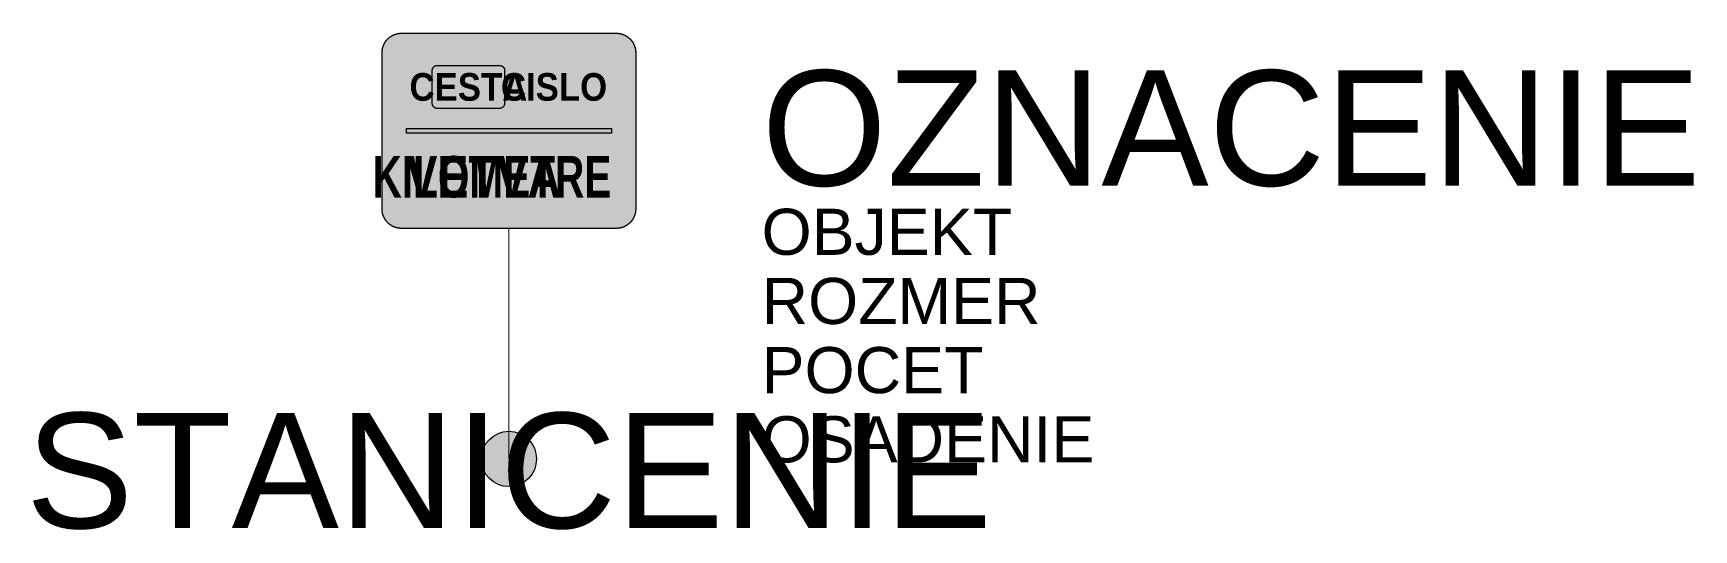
# Model space of a CAD drawing. Header units: metres. Extents: x -10.3 to 25.7, y -1.5 to 9.2.
import ezdxf
from ezdxf.enums import TextEntityAlignment as Align

# ---------------------------------------------------------------- set-up
doc = ezdxf.new("R2010")
doc.units = ezdxf.units.M
doc.layers.get('Defpoints').update_dxf_attribs({"color": 140, "lineweight": 5})
doc.styles.add('DZ', font='arialbd.ttf')
doc.styles.get("Standard").update_dxf_attribs({"font": 'arial.ttf'})

msp = doc.modelspace()

# ---------------------------------------------------------------- hatches: boundary and pattern name
at = {"true_color": 0xf1efea}
msp.add_hatch(color=7, dxfattribs=at).paths.add_polyline_path([(-2.328, 5), (-2.334, 5), (-2.339, 5), (-2.344, 5), (-2.349, 5), (-2.355, 5.001), (-2.36, 5.001), (-2.365, 5.002), (-2.37, 5.002), (-2.375, 5.003), (-2.381, 5.003), (-2.386, 5.004), (-2.391, 5.005), (-2.396, 5.005), (-2.401, 5.006), (-2.406, 5.007), (-2.411, 5.008), (-2.416, 5.009), (-2.421, 5.01), (-2.426, 5.012), (-2.432, 5.013), (-2.437, 5.014), (-2.442, 5.015), (-2.447, 5.017), (-2.451, 5.018), (-2.456, 5.02), (-2.461, 5.021), (-2.466, 5.023), (-2.471, 5.025), (-2.476, 5.027), (-2.481, 5.028), (-2.486, 5.03), (-2.49, 5.032), (-2.495, 5.034), (-2.5, 5.036), (-2.505, 5.038), (-2.509, 5.041), (-2.514, 5.043), (-2.519, 5.045), (-2.523, 5.047), (-2.528, 5.05), (-2.532, 5.052), (-2.537, 5.055), (-2.541, 5.057), (-2.546, 5.06), (-2.55, 5.063), (-2.554, 5.065), (-2.559, 5.068), (-2.563, 5.071), (-2.568, 5.074), (-2.572, 5.077), (-2.576, 5.08), (-2.58, 5.083), (-2.584, 5.086), (-2.588, 5.089), (-2.593, 5.093), (-2.597, 5.096), (-2.601, 5.099), (-2.605, 5.103), (-2.609, 5.106), (-2.612, 5.109), (-2.616, 5.113), (-2.62, 5.117), (-2.624, 5.12), (-2.628, 5.124), (-2.631, 5.128), (-2.635, 5.131), (-2.639, 5.135), (-2.642, 5.139), (-2.646, 5.143), (-2.649, 5.147), (-2.652, 5.151), (-2.656, 5.155), (-2.659, 5.159), (-2.662, 5.163), (-2.666, 5.167), (-2.669, 5.171), (-2.672, 5.176), (-2.675, 5.18), (-2.678, 5.184), (-2.681, 5.188), (-2.683, 5.193), (-2.686, 5.197), (-2.689, 5.201), (-2.692, 5.206), (-2.694, 5.21), (-2.697, 5.215), (-2.699, 5.219), (-2.702, 5.224), (-2.704, 5.229), (-2.707, 5.233), (-2.709, 5.238), (-2.711, 5.242), (-2.713, 5.247), (-2.715, 5.252), (-2.717, 5.256), (-2.719, 5.261), (-2.721, 5.266), (-2.723, 5.271), (-2.725, 5.276), (-2.727, 5.281), (-2.729, 5.285), (-2.73, 5.29), (-2.732, 5.295), (-2.733, 5.3), (-2.735, 5.305), (-2.736, 5.31), (-2.738, 5.315), (-2.739, 5.32), (-2.74, 5.325), (-2.741, 5.33), (-2.742, 5.335), (-2.743, 5.34), (-2.744, 5.345), (-2.745, 5.351), (-2.746, 5.356), (-2.747, 5.361), (-2.748, 5.366), (-2.748, 5.371), (-2.749, 5.376), (-2.75, 5.381), (-2.75, 5.387), (-2.751, 5.392), (-2.751, 5.397), (-2.751, 5.402), (-2.751, 5.408), (-2.752, 5.413), (-2.752, 5.418), (-2.752, 5.423), (-2.752, 8.81), (-2.752, 8.815), (-2.752, 8.821), (-2.751, 8.826), (-2.751, 8.831), (-2.751, 8.836), (-2.751, 8.841), (-2.75, 8.847), (-2.75, 8.852), (-2.749, 8.857), (-2.748, 8.862), (-2.748, 8.867), (-2.747, 8.872), (-2.746, 8.878), (-2.745, 8.883), (-2.744, 8.888), (-2.743, 8.893), (-2.742, 8.898), (-2.741, 8.903), (-2.74, 8.908), (-2.739, 8.913), (-2.738, 8.918), (-2.736, 8.923), (-2.735, 8.928), (-2.733, 8.933), (-2.732, 8.938), (-2.73, 8.943), (-2.729, 8.948), (-2.727, 8.953), (-2.725, 8.958), (-2.723, 8.962), (-2.721, 8.967), (-2.719, 8.972), (-2.717, 8.977), (-2.715, 8.981), (-2.713, 8.986), (-2.711, 8.991), (-2.709, 8.995), (-2.707, 9), (-2.704, 9.005), (-2.702, 9.009), (-2.699, 9.014), (-2.697, 9.018), (-2.694, 9.023), (-2.692, 9.027), (-2.689, 9.032), (-2.686, 9.036), (-2.683, 9.041), (-2.681, 9.045), (-2.678, 9.049), (-2.675, 9.053), (-2.672, 9.058), (-2.669, 9.062), (-2.666, 9.066), (-2.662, 9.07), (-2.659, 9.074), (-2.656, 9.078), (-2.652, 9.082), (-2.649, 9.086), (-2.646, 9.09), (-2.642, 9.094), (-2.639, 9.098), (-2.635, 9.102), (-2.631, 9.106), (-2.628, 9.109), (-2.624, 9.113), (-2.62, 9.117), (-2.616, 9.12), (-2.612, 9.124), (-2.609, 9.127), (-2.605, 9.131), (-2.601, 9.134), (-2.597, 9.137), (-2.593, 9.141), (-2.588, 9.144), (-2.584, 9.147), (-2.58, 9.15), (-2.576, 9.153), (-2.572, 9.156), (-2.568, 9.159), (-2.563, 9.162), (-2.559, 9.165), (-2.554, 9.168), (-2.55, 9.171), (-2.546, 9.173), (-2.541, 9.176), (-2.537, 9.178), (-2.532, 9.181), (-2.528, 9.183), (-2.523, 9.186), (-2.519, 9.188), (-2.514, 9.19), (-2.509, 9.193), (-2.505, 9.195), (-2.5, 9.197), (-2.495, 9.199), (-2.49, 9.201), (-2.486, 9.203), (-2.481, 9.205), (-2.476, 9.207), (-2.471, 9.209), (-2.466, 9.21), (-2.461, 9.212), (-2.456, 9.213), (-2.451, 9.215), (-2.447, 9.216), (-2.442, 9.218), (-2.437, 9.219), (-2.432, 9.221), (-2.426, 9.222), (-2.421, 9.223), (-2.416, 9.224), (-2.411, 9.225), (-2.406, 9.226), (-2.401, 9.227), (-2.396, 9.228), (-2.391, 9.229), (-2.386, 9.229), (-2.381, 9.23), (-2.375, 9.231), (-2.37, 9.231), (-2.365, 9.232), (-2.36, 9.232), (-2.355, 9.233), (-2.349, 9.233), (-2.344, 9.233), (-2.339, 9.233), (-2.334, 9.233), (-2.328, 9.233), (2.328, 9.233), (2.334, 9.233), (2.339, 9.233), (2.344, 9.233), (2.349, 9.233), (2.355, 9.233), (2.36, 9.232), (2.365, 9.232), (2.37, 9.231), (2.375, 9.231), (2.381, 9.23), (2.386, 9.229), (2.391, 9.229), (2.396, 9.228), (2.401, 9.227), (2.406, 9.226), (2.411, 9.225), (2.416, 9.224), (2.421, 9.223), (2.426, 9.222), (2.431, 9.221), (2.437, 9.219), (2.441, 9.218), (2.447, 9.216), (2.451, 9.215), (2.456, 9.213), (2.461, 9.212), (2.466, 9.21), (2.471, 9.209), (2.476, 9.207), (2.481, 9.205), (2.486, 9.203), (2.49, 9.201), (2.495, 9.199), (2.5, 9.197), (2.505, 9.195), (2.509, 9.193), (2.514, 9.19), (2.519, 9.188), (2.523, 9.186), (2.528, 9.183), (2.532, 9.181), (2.537, 9.178), (2.541, 9.176), (2.546, 9.173), (2.55, 9.171), (2.554, 9.168), (2.559, 9.165), (2.563, 9.162), (2.568, 9.159), (2.572, 9.156), (2.576, 9.153), (2.58, 9.15), (2.584, 9.147), (2.588, 9.144), (2.593, 9.141), (2.597, 9.137), (2.601, 9.134), (2.605, 9.131), (2.609, 9.127), (2.612, 9.124), (2.616, 9.12), (2.62, 9.117), (2.624, 9.113), (2.628, 9.109), (2.631, 9.106), (2.635, 9.102), (2.639, 9.098), (2.642, 9.094), (2.646, 9.09), (2.649, 9.086), (2.652, 9.082), (2.656, 9.078), (2.659, 9.074), (2.662, 9.07), (2.666, 9.066), (2.669, 9.062), (2.672, 9.058), (2.675, 9.053), (2.678, 9.049), (2.681, 9.045), (2.683, 9.041), (2.686, 9.036), (2.689, 9.032), (2.692, 9.027), (2.694, 9.023), (2.697, 9.018), (2.699, 9.014), (2.702, 9.009), (2.704, 9.005), (2.707, 9), (2.709, 8.995), (2.711, 8.991), (2.713, 8.986), (2.715, 8.981), (2.717, 8.977), (2.719, 8.972), (2.721, 8.967), (2.723, 8.962), (2.725, 8.958), (2.727, 8.953), (2.729, 8.948), (2.73, 8.943), (2.732, 8.938), (2.733, 8.933), (2.735, 8.928), (2.736, 8.923), (2.738, 8.918), (2.739, 8.913), (2.74, 8.908), (2.741, 8.903), (2.742, 8.898), (2.743, 8.893), (2.744, 8.888), (2.745, 8.883), (2.746, 8.878), (2.747, 8.872), (2.748, 8.867), (2.748, 8.862), (2.749, 8.857), (2.75, 8.852), (2.75, 8.847), (2.75, 8.841), (2.751, 8.836), (2.751, 8.831), (2.751, 8.826), (2.752, 8.821), (2.752, 8.815), (2.752, 8.81), (2.752, 5.423), (2.752, 5.418), (2.752, 5.413), (2.751, 5.408), (2.751, 5.402), (2.751, 5.397), (2.75, 5.392), (2.75, 5.387), (2.75, 5.381), (2.749, 5.376), (2.748, 5.371), (2.748, 5.366), (2.747, 5.361), (2.746, 5.356), (2.745, 5.351), (2.744, 5.345), (2.743, 5.34), (2.742, 5.335), (2.741, 5.33), (2.74, 5.325), (2.739, 5.32), (2.738, 5.315), (2.736, 5.31), (2.735, 5.305), (2.733, 5.3), (2.732, 5.295), (2.73, 5.29), (2.729, 5.285), (2.727, 5.281), (2.725, 5.276), (2.723, 5.271), (2.721, 5.266), (2.719, 5.261), (2.717, 5.256), (2.715, 5.252), (2.713, 5.247), (2.711, 5.242), (2.709, 5.238), (2.707, 5.233), (2.704, 5.229), (2.702, 5.224), (2.699, 5.219), (2.697, 5.215), (2.694, 5.21), (2.692, 5.206), (2.689, 5.201), (2.686, 5.197), (2.683, 5.193), (2.681, 5.188), (2.678, 5.184), (2.675, 5.18), (2.672, 5.176), (2.669, 5.171), (2.666, 5.167), (2.662, 5.163), (2.659, 5.159), (2.656, 5.155), (2.652, 5.151), (2.649, 5.147), (2.646, 5.143), (2.642, 5.139), (2.639, 5.135), (2.635, 5.131), (2.631, 5.128), (2.628, 5.124), (2.624, 5.12), (2.62, 5.117), (2.616, 5.113), (2.612, 5.109), (2.609, 5.106), (2.605, 5.103), (2.601, 5.099), (2.597, 5.096), (2.593, 5.093), (2.588, 5.089), (2.584, 5.086), (2.58, 5.083), (2.576, 5.08), (2.572, 5.077), (2.568, 5.074), (2.563, 5.071), (2.559, 5.068), (2.554, 5.065), (2.55, 5.063), (2.546, 5.06), (2.541, 5.057), (2.537, 5.055), (2.532, 5.052), (2.528, 5.05), (2.523, 5.047), (2.519, 5.045), (2.514, 5.043), (2.509, 5.041), (2.505, 5.038), (2.5, 5.036), (2.495, 5.034), (2.49, 5.032), (2.486, 5.03), (2.481, 5.028), (2.476, 5.027), (2.471, 5.025), (2.466, 5.023), (2.461, 5.021), (2.456, 5.02), (2.451, 5.018), (2.447, 5.017), (2.441, 5.015), (2.437, 5.014), (2.431, 5.013), (2.426, 5.012), (2.421, 5.01), (2.416, 5.009), (2.411, 5.008), (2.406, 5.007), (2.401, 5.006), (2.396, 5.005), (2.391, 5.005), (2.386, 5.004), (2.381, 5.003), (2.375, 5.003), (2.37, 5.002), (2.365, 5.002), (2.36, 5.001), (2.355, 5.001), (2.349, 5), (2.344, 5), (2.339, 5), (2.334, 5), (2.328, 5)])
at = {"true_color": 0x9b9b9b}
h = msp.add_hatch(color=253, dxfattribs=at)
h.paths.add_polyline_path([(-2.328, 5.106), (-2.337, 5.106), (-2.345, 5.106), (-2.353, 5.107), (-2.361, 5.107), (-2.369, 5.108), (-2.377, 5.109), (-2.385, 5.111), (-2.392, 5.112), (-2.4, 5.114), (-2.408, 5.116), (-2.415, 5.118), (-2.423, 5.12), (-2.43, 5.122), (-2.438, 5.125), (-2.445, 5.128), (-2.452, 5.131), (-2.459, 5.134), (-2.466, 5.137), (-2.473, 5.141), (-2.48, 5.144), (-2.486, 5.148), (-2.493, 5.152), (-2.499, 5.156), (-2.506, 5.16), (-2.512, 5.164), (-2.518, 5.169), (-2.524, 5.174), (-2.53, 5.178), (-2.536, 5.183), (-2.542, 5.188), (-2.547, 5.193), (-2.553, 5.199), (-2.558, 5.204), (-2.563, 5.21), (-2.568, 5.215), (-2.573, 5.221), (-2.578, 5.227), (-2.583, 5.233), (-2.587, 5.239), (-2.592, 5.246), (-2.596, 5.252), (-2.6, 5.259), (-2.604, 5.265), (-2.608, 5.272), (-2.611, 5.279), (-2.615, 5.286), (-2.618, 5.293), (-2.621, 5.3), (-2.624, 5.307), (-2.627, 5.314), (-2.629, 5.321), (-2.632, 5.329), (-2.634, 5.336), (-2.636, 5.344), (-2.638, 5.352), (-2.639, 5.359), (-2.641, 5.367), (-2.642, 5.375), (-2.643, 5.383), (-2.644, 5.391), (-2.645, 5.399), (-2.645, 5.407), (-2.646, 5.415), (-2.646, 5.423), (-2.646, 8.81), (-2.646, 8.818), (-2.645, 8.826), (-2.645, 8.834), (-2.644, 8.842), (-2.643, 8.85), (-2.642, 8.858), (-2.641, 8.866), (-2.639, 8.874), (-2.638, 8.882), (-2.636, 8.889), (-2.634, 8.897), (-2.632, 8.904), (-2.629, 8.912), (-2.627, 8.919), (-2.624, 8.926), (-2.621, 8.934), (-2.618, 8.941), (-2.615, 8.948), (-2.611, 8.954), (-2.608, 8.961), (-2.604, 8.968), (-2.6, 8.975), (-2.596, 8.981), (-2.592, 8.987), (-2.587, 8.994), (-2.583, 9), (-2.578, 9.006), (-2.573, 9.012), (-2.568, 9.018), (-2.563, 9.023), (-2.558, 9.029), (-2.553, 9.034), (-2.547, 9.04), (-2.542, 9.045), (-2.536, 9.05), (-2.53, 9.055), (-2.524, 9.06), (-2.518, 9.064), (-2.512, 9.069), (-2.506, 9.073), (-2.499, 9.077), (-2.493, 9.081), (-2.486, 9.085), (-2.48, 9.089), (-2.473, 9.093), (-2.466, 9.096), (-2.459, 9.099), (-2.452, 9.103), (-2.445, 9.105), (-2.438, 9.108), (-2.43, 9.111), (-2.423, 9.113), (-2.415, 9.115), (-2.408, 9.117), (-2.4, 9.119), (-2.392, 9.121), (-2.385, 9.122), (-2.377, 9.124), (-2.369, 9.125), (-2.361, 9.126), (-2.353, 9.127), (-2.345, 9.127), (-2.337, 9.127), (-2.328, 9.127), (2.328, 9.128), (2.336, 9.127), (2.345, 9.127), (2.353, 9.127), (2.361, 9.126), (2.369, 9.125), (2.377, 9.124), (2.384, 9.122), (2.392, 9.121), (2.4, 9.119), (2.408, 9.117), (2.415, 9.115), (2.423, 9.113), (2.43, 9.111), (2.437, 9.108), (2.445, 9.105), (2.452, 9.103), (2.459, 9.099), (2.466, 9.096), (2.473, 9.093), (2.48, 9.089), (2.486, 9.085), (2.493, 9.081), (2.499, 9.077), (2.506, 9.073), (2.512, 9.069), (2.518, 9.064), (2.524, 9.06), (2.53, 9.055), (2.536, 9.05), (2.542, 9.045), (2.547, 9.04), (2.553, 9.034), (2.558, 9.029), (2.563, 9.023), (2.568, 9.018), (2.573, 9.012), (2.578, 9.006), (2.583, 9), (2.587, 8.994), (2.592, 8.987), (2.596, 8.981), (2.6, 8.975), (2.604, 8.968), (2.608, 8.961), (2.611, 8.954), (2.615, 8.948), (2.618, 8.941), (2.621, 8.934), (2.624, 8.926), (2.627, 8.919), (2.629, 8.912), (2.632, 8.904), (2.634, 8.897), (2.636, 8.889), (2.638, 8.882), (2.639, 8.874), (2.641, 8.866), (2.642, 8.858), (2.643, 8.85), (2.644, 8.842), (2.645, 8.834), (2.645, 8.826), (2.646, 8.818), (2.646, 8.81), (2.646, 5.423), (2.646, 5.415), (2.645, 5.407), (2.645, 5.399), (2.644, 5.391), (2.643, 5.383), (2.642, 5.375), (2.641, 5.367), (2.639, 5.359), (2.638, 5.352), (2.636, 5.344), (2.634, 5.336), (2.632, 5.329), (2.629, 5.321), (2.627, 5.314), (2.624, 5.307), (2.621, 5.3), (2.618, 5.293), (2.615, 5.286), (2.611, 5.279), (2.608, 5.272), (2.604, 5.265), (2.6, 5.259), (2.596, 5.252), (2.592, 5.246), (2.587, 5.239), (2.583, 5.233), (2.578, 5.227), (2.573, 5.221), (2.568, 5.215), (2.563, 5.21), (2.558, 5.204), (2.553, 5.199), (2.547, 5.193), (2.542, 5.188), (2.536, 5.183), (2.53, 5.178), (2.524, 5.174), (2.518, 5.169), (2.512, 5.164), (2.506, 5.16), (2.499, 5.156), (2.493, 5.152), (2.486, 5.148), (2.48, 5.144), (2.473, 5.141), (2.466, 5.137), (2.459, 5.134), (2.452, 5.131), (2.445, 5.128), (2.437, 5.125), (2.43, 5.122), (2.423, 5.12), (2.415, 5.118), (2.408, 5.116), (2.4, 5.114), (2.392, 5.112), (2.384, 5.111), (2.377, 5.109), (2.369, 5.108), (2.361, 5.107), (2.353, 5.107), (2.345, 5.106), (2.336, 5.106), (2.328, 5.106)])
h.paths.add_polyline_path([(-2.328, 5.265), (-2.332, 5.265), (-2.337, 5.265), (-2.341, 5.265), (-2.345, 5.265), (-2.349, 5.266), (-2.353, 5.266), (-2.356, 5.267), (-2.36, 5.268), (-2.364, 5.269), (-2.368, 5.27), (-2.372, 5.271), (-2.376, 5.272), (-2.379, 5.273), (-2.383, 5.274), (-2.387, 5.276), (-2.39, 5.277), (-2.394, 5.279), (-2.397, 5.28), (-2.401, 5.282), (-2.404, 5.284), (-2.407, 5.286), (-2.411, 5.288), (-2.414, 5.29), (-2.417, 5.292), (-2.42, 5.294), (-2.423, 5.296), (-2.426, 5.298), (-2.429, 5.301), (-2.432, 5.303), (-2.435, 5.306), (-2.438, 5.308), (-2.441, 5.311), (-2.443, 5.314), (-2.446, 5.317), (-2.448, 5.319), (-2.451, 5.322), (-2.453, 5.325), (-2.456, 5.328), (-2.458, 5.331), (-2.46, 5.335), (-2.462, 5.338), (-2.464, 5.341), (-2.466, 5.344), (-2.468, 5.348), (-2.47, 5.351), (-2.471, 5.354), (-2.473, 5.358), (-2.475, 5.361), (-2.476, 5.365), (-2.477, 5.369), (-2.479, 5.372), (-2.48, 5.376), (-2.481, 5.38), (-2.482, 5.384), (-2.483, 5.387), (-2.484, 5.391), (-2.485, 5.395), (-2.485, 5.399), (-2.486, 5.403), (-2.486, 5.407), (-2.487, 5.411), (-2.487, 5.415), (-2.487, 5.419), (-2.487, 5.423), (-2.487, 8.81), (-2.487, 8.814), (-2.487, 8.818), (-2.487, 8.822), (-2.486, 8.826), (-2.486, 8.83), (-2.485, 8.834), (-2.485, 8.838), (-2.484, 8.842), (-2.483, 8.846), (-2.482, 8.85), (-2.481, 8.853), (-2.48, 8.857), (-2.479, 8.861), (-2.477, 8.865), (-2.476, 8.868), (-2.475, 8.872), (-2.473, 8.875), (-2.471, 8.879), (-2.47, 8.882), (-2.468, 8.886), (-2.466, 8.889), (-2.464, 8.892), (-2.462, 8.895), (-2.46, 8.899), (-2.458, 8.902), (-2.456, 8.905), (-2.453, 8.908), (-2.451, 8.911), (-2.448, 8.914), (-2.446, 8.917), (-2.443, 8.919), (-2.441, 8.922), (-2.438, 8.925), (-2.435, 8.927), (-2.432, 8.93), (-2.429, 8.932), (-2.426, 8.935), (-2.423, 8.937), (-2.42, 8.939), (-2.417, 8.942), (-2.414, 8.944), (-2.411, 8.946), (-2.407, 8.948), (-2.404, 8.95), (-2.401, 8.951), (-2.397, 8.953), (-2.394, 8.955), (-2.39, 8.956), (-2.387, 8.958), (-2.383, 8.959), (-2.379, 8.96), (-2.376, 8.962), (-2.372, 8.963), (-2.368, 8.964), (-2.364, 8.965), (-2.36, 8.966), (-2.356, 8.966), (-2.353, 8.967), (-2.349, 8.967), (-2.345, 8.968), (-2.341, 8.968), (-2.337, 8.968), (-2.332, 8.969), (-2.328, 8.969), (2.328, 8.969), (2.332, 8.969), (2.336, 8.968), (2.341, 8.968), (2.345, 8.968), (2.349, 8.967), (2.352, 8.967), (2.356, 8.966), (2.36, 8.966), (2.364, 8.965), (2.368, 8.964), (2.372, 8.963), (2.375, 8.962), (2.379, 8.96), (2.383, 8.959), (2.387, 8.958), (2.39, 8.956), (2.394, 8.955), (2.397, 8.953), (2.401, 8.951), (2.404, 8.95), (2.407, 8.948), (2.411, 8.946), (2.414, 8.944), (2.417, 8.942), (2.42, 8.939), (2.423, 8.937), (2.426, 8.935), (2.429, 8.932), (2.432, 8.93), (2.435, 8.927), (2.438, 8.925), (2.441, 8.922), (2.443, 8.919), (2.446, 8.917), (2.448, 8.914), (2.451, 8.911), (2.453, 8.908), (2.456, 8.905), (2.458, 8.902), (2.46, 8.899), (2.462, 8.895), (2.464, 8.892), (2.466, 8.889), (2.468, 8.886), (2.47, 8.882), (2.471, 8.879), (2.473, 8.875), (2.475, 8.872), (2.476, 8.868), (2.477, 8.865), (2.479, 8.861), (2.48, 8.857), (2.481, 8.853), (2.482, 8.85), (2.483, 8.846), (2.484, 8.842), (2.485, 8.838), (2.485, 8.834), (2.486, 8.83), (2.486, 8.826), (2.487, 8.822), (2.487, 8.818), (2.487, 8.814), (2.487, 8.81), (2.487, 5.423), (2.487, 5.419), (2.487, 5.415), (2.487, 5.411), (2.486, 5.407), (2.486, 5.403), (2.485, 5.399), (2.485, 5.395), (2.484, 5.391), (2.483, 5.387), (2.482, 5.384), (2.481, 5.38), (2.48, 5.376), (2.479, 5.372), (2.477, 5.369), (2.476, 5.365), (2.475, 5.361), (2.473, 5.358), (2.471, 5.354), (2.47, 5.351), (2.468, 5.348), (2.466, 5.344), (2.464, 5.341), (2.462, 5.338), (2.46, 5.335), (2.458, 5.331), (2.456, 5.328), (2.453, 5.325), (2.451, 5.322), (2.448, 5.319), (2.446, 5.317), (2.443, 5.314), (2.441, 5.311), (2.438, 5.308), (2.435, 5.306), (2.432, 5.303), (2.429, 5.301), (2.426, 5.298), (2.423, 5.296), (2.42, 5.294), (2.417, 5.292), (2.414, 5.29), (2.411, 5.288), (2.407, 5.286), (2.404, 5.284), (2.401, 5.282), (2.397, 5.28), (2.394, 5.279), (2.39, 5.277), (2.387, 5.276), (2.383, 5.274), (2.379, 5.273), (2.375, 5.272), (2.372, 5.271), (2.368, 5.27), (2.364, 5.269), (2.36, 5.268), (2.356, 5.267), (2.352, 5.266), (2.349, 5.266), (2.345, 5.265), (2.341, 5.265), (2.336, 5.265), (2.332, 5.265), (2.328, 5.265)], flags=16)
h = msp.add_hatch(color=253, dxfattribs=at)
edge = h.paths.add_edge_path()
edge.add_line((1.662, 8.069), (1.661, 8.077))
edge.add_line((1.661, 8.077), (1.661, 8.086))
edge.add_line((1.661, 8.086), (1.661, 8.094))
edge.add_line((1.661, 8.094), (1.661, 8.102))
edge.add_line((1.661, 8.102), (1.66, 8.11))
edge.add_line((1.66, 8.11), (1.66, 8.119))
edge.add_line((1.66, 8.119), (1.659, 8.127))
edge.add_line((1.659, 8.127), (1.658, 8.135))
edge.add_line((1.658, 8.135), (1.657, 8.143))
edge.add_line((1.657, 8.143), (1.656, 8.151))
edge.add_line((1.656, 8.151), (1.655, 8.159))
edge.add_line((1.655, 8.159), (1.654, 8.168))
edge.add_line((1.654, 8.168), (1.653, 8.176))
edge.add_line((1.653, 8.176), (1.652, 8.184))
edge.add_line((1.652, 8.184), (1.65, 8.192))
edge.add_line((1.65, 8.192), (1.649, 8.2))
edge.add_line((1.649, 8.2), (1.647, 8.208))
edge.add_line((1.647, 8.208), (1.645, 8.216))
edge.add_line((1.645, 8.216), (1.643, 8.224))
edge.add_line((1.643, 8.224), (1.641, 8.232))
edge.add_line((1.641, 8.232), (1.639, 8.24))
edge.add_line((1.639, 8.24), (1.637, 8.247))
edge.add_line((1.637, 8.247), (1.635, 8.255))
edge.add_line((1.635, 8.255), (1.633, 8.263))
edge.add_line((1.633, 8.263), (1.63, 8.271))
edge.add_line((1.63, 8.271), (1.628, 8.279))
edge.add_line((1.628, 8.279), (1.625, 8.286))
edge.add_line((1.625, 8.286), (1.622, 8.294))
edge.add_line((1.622, 8.294), (1.62, 8.302))
edge.add_line((1.62, 8.302), (1.617, 8.309))
edge.add_line((1.617, 8.309), (1.614, 8.317))
edge.add_line((1.614, 8.317), (1.611, 8.324))
edge.add_line((1.611, 8.324), (1.608, 8.332))
edge.add_line((1.608, 8.332), (1.604, 8.339))
edge.add_line((1.604, 8.339), (1.601, 8.347))
edge.add_line((1.601, 8.347), (1.598, 8.354))
edge.add_line((1.598, 8.354), (1.594, 8.361))
edge.add_line((1.594, 8.361), (1.59, 8.369))
edge.add_line((1.59, 8.369), (1.587, 8.376))
edge.add_line((1.587, 8.376), (1.583, 8.383))
edge.add_line((1.583, 8.383), (1.579, 8.39))
edge.add_line((1.579, 8.39), (1.575, 8.397))
edge.add_line((1.575, 8.397), (1.571, 8.404))
edge.add_line((1.571, 8.404), (1.567, 8.411))
edge.add_line((1.567, 8.411), (1.563, 8.418))
edge.add_line((1.563, 8.418), (1.558, 8.425))
edge.add_line((1.558, 8.425), (1.554, 8.432))
edge.add_line((1.554, 8.432), (1.55, 8.439))
edge.add_line((1.55, 8.439), (1.545, 8.446))
edge.add_line((1.545, 8.446), (1.54, 8.453))
edge.add_line((1.54, 8.453), (1.536, 8.459))
edge.add_line((1.536, 8.459), (1.531, 8.466))
edge.add_line((1.531, 8.466), (1.526, 8.472))
edge.add_line((1.526, 8.472), (1.521, 8.479))
edge.add_line((1.521, 8.479), (1.516, 8.485))
edge.add_line((1.516, 8.485), (1.511, 8.492))
edge.add_line((1.511, 8.492), (1.505, 8.498))
edge.add_line((1.505, 8.498), (1.5, 8.504))
edge.add_line((1.5, 8.504), (1.495, 8.51))
edge.add_line((1.495, 8.51), (1.489, 8.517))
edge.add_line((1.489, 8.517), (1.483, 8.523))
edge.add_line((1.483, 8.523), (1.478, 8.529))
edge.add_line((1.478, 8.529), (1.472, 8.535))
edge.add_line((1.472, 8.535), (1.466, 8.541))
edge.add_line((1.466, 8.541), (1.46, 8.546))
edge.add_line((1.46, 8.546), (1.454, 8.552))
edge.add_line((1.454, 8.552), (1.448, 8.558))
edge.add_line((1.448, 8.558), (1.442, 8.563))
edge.add_line((1.442, 8.563), (1.436, 8.569))
edge.add_line((1.436, 8.569), (1.43, 8.574))
edge.add_line((1.43, 8.574), (1.424, 8.58))
edge.add_line((1.424, 8.58), (1.417, 8.585))
edge.add_line((1.417, 8.585), (1.411, 8.59))
edge.add_line((1.411, 8.59), (1.405, 8.595))
edge.add_line((1.405, 8.595), (1.398, 8.6))
edge.add_line((1.398, 8.6), (1.392, 8.605))
edge.add_line((1.392, 8.605), (1.385, 8.61))
edge.add_line((1.385, 8.61), (1.378, 8.615))
edge.add_line((1.378, 8.615), (1.371, 8.619))
edge.add_line((1.371, 8.619), (1.365, 8.624))
edge.add_line((1.365, 8.624), (1.358, 8.628))
edge.add_line((1.358, 8.628), (1.351, 8.633))
edge.add_line((1.351, 8.633), (1.344, 8.637))
edge.add_line((1.344, 8.637), (1.337, 8.641))
edge.add_line((1.337, 8.641), (1.33, 8.645))
edge.add_line((1.33, 8.645), (1.323, 8.649))
edge.add_line((1.323, 8.649), (1.316, 8.653))
edge.add_line((1.316, 8.653), (1.309, 8.657))
edge.add_line((1.309, 8.657), (1.302, 8.661))
edge.add_line((1.302, 8.661), (1.294, 8.665))
edge.add_line((1.294, 8.665), (1.287, 8.668))
edge.add_line((1.287, 8.668), (1.28, 8.672))
edge.add_line((1.28, 8.672), (1.272, 8.675))
edge.add_line((1.272, 8.675), (1.265, 8.679))
edge.add_line((1.265, 8.679), (1.257, 8.682))
edge.add_line((1.257, 8.682), (1.25, 8.685))
edge.add_line((1.25, 8.685), (1.242, 8.688))
edge.add_line((1.242, 8.688), (1.235, 8.691))
edge.add_line((1.235, 8.691), (1.227, 8.694))
edge.add_line((1.227, 8.694), (1.22, 8.697))
edge.add_line((1.22, 8.697), (1.212, 8.7))
edge.add_line((1.212, 8.7), (1.204, 8.702))
edge.add_line((1.204, 8.702), (1.197, 8.705))
edge.add_line((1.197, 8.705), (1.189, 8.707))
edge.add_line((1.189, 8.707), (1.181, 8.709))
edge.add_line((1.181, 8.709), (1.173, 8.712))
edge.add_line((1.173, 8.712), (1.165, 8.714))
edge.add_line((1.165, 8.714), (1.157, 8.716))
edge.add_line((1.157, 8.716), (1.149, 8.718))
edge.add_line((1.149, 8.718), (1.142, 8.72))
edge.add_line((1.142, 8.72), (1.134, 8.721))
edge.add_line((1.134, 8.721), (1.126, 8.723))
edge.add_line((1.126, 8.723), (1.118, 8.725))
edge.add_line((1.118, 8.725), (1.109, 8.726))
edge.add_line((1.109, 8.726), (1.101, 8.727))
edge.add_line((1.101, 8.727), (1.093, 8.729))
edge.add_line((1.093, 8.729), (1.085, 8.73))
edge.add_line((1.085, 8.73), (1.077, 8.731))
edge.add_line((1.077, 8.731), (1.069, 8.732))
edge.add_line((1.069, 8.732), (1.061, 8.733))
edge.add_line((1.061, 8.733), (1.053, 8.733))
edge.add_line((1.053, 8.733), (1.044, 8.734))
edge.add_line((1.044, 8.734), (1.036, 8.735))
edge.add_line((1.036, 8.735), (1.028, 8.735))
edge.add_line((1.028, 8.735), (1.02, 8.735))
edge.add_line((1.02, 8.735), (1.011, 8.736))
edge.add_line((1.011, 8.736), (1.003, 8.736))
edge.add_line((1.003, 8.736), (0.995, 8.736))
edge.add_line((0.995, 8.736), (0.987, 8.736))
edge.add_line((0.987, 8.736), (0.978, 8.736))
edge.add_line((0.978, 8.736), (0.97, 8.735))
edge.add_line((0.97, 8.735), (0.962, 8.735))
edge.add_line((0.962, 8.735), (0.954, 8.735))
edge.add_line((0.954, 8.735), (0.945, 8.734))
edge.add_line((0.945, 8.734), (0.937, 8.733))
edge.add_line((0.937, 8.733), (0.929, 8.733))
edge.add_line((0.929, 8.733), (0.921, 8.732))
edge.add_line((0.921, 8.732), (0.913, 8.731))
edge.add_line((0.913, 8.731), (0.904, 8.73))
edge.add_line((0.904, 8.73), (0.896, 8.729))
edge.add_line((0.896, 8.729), (0.888, 8.727))
edge.add_line((0.888, 8.727), (0.88, 8.726))
edge.add_line((0.88, 8.726), (0.872, 8.725))
edge.add_line((0.872, 8.725), (0.864, 8.723))
edge.add_line((0.864, 8.723), (0.856, 8.721))
edge.add_line((0.856, 8.721), (0.848, 8.72))
edge.add_line((0.848, 8.72), (0.84, 8.718))
edge.add_line((0.84, 8.718), (0.832, 8.716))
edge.add_line((0.832, 8.716), (0.824, 8.714))
edge.add_line((0.824, 8.714), (0.817, 8.712))
edge.add_line((0.817, 8.712), (0.809, 8.709))
edge.add_line((0.809, 8.709), (0.801, 8.707))
edge.add_line((0.801, 8.707), (0.793, 8.705))
edge.add_line((0.793, 8.705), (0.785, 8.702))
edge.add_line((0.785, 8.702), (0.778, 8.7))
edge.add_line((0.778, 8.7), (0.77, 8.697))
edge.add_line((0.77, 8.697), (0.762, 8.694))
edge.add_line((0.762, 8.694), (0.755, 8.691))
edge.add_line((0.755, 8.691), (0.747, 8.688))
edge.add_line((0.747, 8.688), (0.74, 8.685))
edge.add_line((0.74, 8.685), (0.732, 8.682))
edge.add_line((0.732, 8.682), (0.725, 8.679))
edge.add_line((0.725, 8.679), (0.717, 8.675))
edge.add_line((0.717, 8.675), (0.71, 8.672))
edge.add_line((0.71, 8.672), (0.703, 8.668))
edge.add_line((0.703, 8.668), (0.695, 8.665))
edge.add_line((0.695, 8.665), (0.688, 8.661))
edge.add_line((0.688, 8.661), (0.681, 8.657))
edge.add_line((0.681, 8.657), (0.674, 8.653))
edge.add_line((0.674, 8.653), (0.667, 8.649))
edge.add_line((0.667, 8.649), (0.66, 8.645))
edge.add_line((0.66, 8.645), (0.653, 8.641))
edge.add_line((0.653, 8.641), (0.646, 8.637))
edge.add_line((0.646, 8.637), (0.639, 8.633))
edge.add_line((0.639, 8.633), (0.632, 8.628))
edge.add_line((0.632, 8.628), (0.625, 8.624))
edge.add_line((0.625, 8.624), (0.618, 8.619))
edge.add_line((0.618, 8.619), (0.611, 8.615))
edge.add_line((0.611, 8.615), (0.605, 8.61))
edge.add_line((0.605, 8.61), (0.598, 8.605))
edge.add_line((0.598, 8.605), (0.592, 8.6))
edge.add_line((0.592, 8.6), (0.585, 8.595))
edge.add_line((0.585, 8.595), (0.579, 8.59))
edge.add_line((0.579, 8.59), (0.572, 8.585))
edge.add_line((0.572, 8.585), (0.566, 8.58))
edge.add_line((0.566, 8.58), (0.56, 8.574))
edge.add_line((0.56, 8.574), (0.553, 8.569))
edge.add_line((0.553, 8.569), (0.547, 8.563))
edge.add_line((0.547, 8.563), (0.541, 8.558))
edge.add_line((0.541, 8.558), (0.535, 8.552))
edge.add_line((0.535, 8.552), (0.529, 8.546))
edge.add_line((0.529, 8.546), (0.523, 8.541))
edge.add_line((0.523, 8.541), (0.518, 8.535))
edge.add_line((0.518, 8.535), (0.512, 8.529))
edge.add_line((0.512, 8.529), (0.506, 8.523))
edge.add_line((0.506, 8.523), (0.501, 8.517))
edge.add_line((0.501, 8.517), (0.495, 8.51))
edge.add_line((0.495, 8.51), (0.49, 8.504))
edge.add_line((0.49, 8.504), (0.484, 8.498))
edge.add_line((0.484, 8.498), (0.479, 8.492))
edge.add_line((0.479, 8.492), (0.474, 8.485))
edge.add_line((0.474, 8.485), (0.469, 8.479))
edge.add_line((0.469, 8.479), (0.464, 8.472))
edge.add_line((0.464, 8.472), (0.459, 8.466))
edge.add_line((0.459, 8.466), (0.454, 8.459))
edge.add_line((0.454, 8.459), (0.449, 8.453))
edge.add_line((0.449, 8.453), (0.445, 8.446))
edge.add_line((0.445, 8.446), (0.44, 8.439))
edge.add_line((0.44, 8.439), (0.436, 8.432))
edge.add_line((0.436, 8.432), (0.431, 8.425))
edge.add_line((0.431, 8.425), (0.427, 8.418))
edge.add_line((0.427, 8.418), (0.423, 8.411))
edge.add_line((0.423, 8.411), (0.419, 8.404))
edge.add_line((0.419, 8.404), (0.414, 8.397))
edge.add_line((0.414, 8.397), (0.411, 8.39))
edge.add_line((0.411, 8.39), (0.407, 8.383))
edge.add_line((0.407, 8.383), (0.403, 8.376))
edge.add_line((0.403, 8.376), (0.399, 8.369))
edge.add_line((0.399, 8.369), (0.396, 8.361))
edge.add_line((0.396, 8.361), (0.392, 8.354))
edge.add_line((0.392, 8.354), (0.389, 8.347))
edge.add_line((0.389, 8.347), (0.385, 8.339))
edge.add_line((0.385, 8.339), (0.382, 8.332))
edge.add_line((0.382, 8.332), (0.379, 8.324))
edge.add_line((0.379, 8.324), (0.376, 8.317))
edge.add_line((0.376, 8.317), (0.373, 8.309))
edge.add_line((0.373, 8.309), (0.37, 8.302))
edge.add_line((0.37, 8.302), (0.367, 8.294))
edge.add_line((0.367, 8.294), (0.364, 8.286))
edge.add_line((0.364, 8.286), (0.362, 8.279))
edge.add_line((0.362, 8.279), (0.359, 8.271))
edge.add_line((0.359, 8.271), (0.357, 8.263))
edge.add_line((0.357, 8.263), (0.355, 8.255))
edge.add_line((0.355, 8.255), (0.352, 8.247))
edge.add_line((0.352, 8.247), (0.35, 8.24))
edge.add_line((0.35, 8.24), (0.348, 8.232))
edge.add_line((0.348, 8.232), (0.346, 8.224))
edge.add_line((0.346, 8.224), (0.344, 8.216))
edge.add_line((0.344, 8.216), (0.343, 8.208))
edge.add_line((0.343, 8.208), (0.341, 8.2))
edge.add_line((0.341, 8.2), (0.339, 8.192))
edge.add_line((0.339, 8.192), (0.338, 8.184))
edge.add_line((0.338, 8.184), (0.337, 8.176))
edge.add_line((0.337, 8.176), (0.335, 8.168))
edge.add_line((0.335, 8.168), (0.334, 8.159))
edge.add_line((0.334, 8.159), (0.333, 8.151))
edge.add_line((0.333, 8.151), (0.332, 8.143))
edge.add_line((0.332, 8.143), (0.331, 8.135))
edge.add_line((0.331, 8.135), (0.331, 8.127))
edge.add_line((0.331, 8.127), (0.33, 8.119))
edge.add_line((0.33, 8.119), (0.329, 8.11))
edge.add_line((0.329, 8.11), (0.329, 8.102))
edge.add_line((0.329, 8.102), (0.329, 8.094))
edge.add_line((0.329, 8.094), (0.328, 8.086))
edge.add_line((0.328, 8.086), (0.328, 8.077))
edge.add_line((0.328, 8.077), (0.328, 8.069))
edge.add_line((0.328, 8.069), (0.328, 8.061))
edge.add_line((0.328, 8.061), (0.328, 8.053))
edge.add_line((0.328, 8.053), (0.329, 8.044))
edge.add_line((0.329, 8.044), (0.329, 8.036))
edge.add_line((0.329, 8.036), (0.329, 8.028))
edge.add_line((0.329, 8.028), (0.33, 8.02))
edge.add_line((0.33, 8.02), (0.331, 8.011))
edge.add_line((0.331, 8.011), (0.331, 8.003))
edge.add_line((0.331, 8.003), (0.332, 7.995))
edge.add_line((0.332, 7.995), (0.333, 7.987))
edge.add_line((0.333, 7.987), (0.334, 7.979))
edge.add_line((0.334, 7.979), (0.335, 7.971))
edge.add_line((0.335, 7.971), (0.337, 7.963))
edge.add_line((0.337, 7.963), (0.338, 7.955))
edge.add_line((0.338, 7.955), (0.339, 7.946))
edge.add_line((0.339, 7.946), (0.341, 7.938))
edge.add_line((0.341, 7.938), (0.343, 7.93))
edge.add_line((0.343, 7.93), (0.344, 7.922))
edge.add_line((0.344, 7.922), (0.346, 7.914))
edge.add_line((0.346, 7.914), (0.348, 7.907))
edge.add_line((0.348, 7.907), (0.35, 7.899))
edge.add_line((0.35, 7.899), (0.352, 7.891))
edge.add_line((0.352, 7.891), (0.355, 7.883))
edge.add_line((0.355, 7.883), (0.357, 7.875))
edge.add_line((0.357, 7.875), (0.359, 7.867))
edge.add_line((0.359, 7.867), (0.362, 7.86))
edge.add_line((0.362, 7.86), (0.364, 7.852))
edge.add_line((0.364, 7.852), (0.367, 7.844))
edge.add_line((0.367, 7.844), (0.37, 7.837))
edge.add_line((0.37, 7.837), (0.373, 7.829))
edge.add_line((0.373, 7.829), (0.376, 7.821))
edge.add_line((0.376, 7.821), (0.379, 7.814))
edge.add_line((0.379, 7.814), (0.382, 7.806))
edge.add_line((0.382, 7.806), (0.385, 7.799))
edge.add_line((0.385, 7.799), (0.389, 7.792))
edge.add_line((0.389, 7.792), (0.392, 7.784))
edge.add_line((0.392, 7.784), (0.396, 7.777))
edge.add_line((0.396, 7.777), (0.399, 7.77))
edge.add_line((0.399, 7.77), (0.403, 7.762))
edge.add_line((0.403, 7.762), (0.407, 7.755))
edge.add_line((0.407, 7.755), (0.411, 7.748))
edge.add_line((0.411, 7.748), (0.414, 7.741))
edge.add_line((0.414, 7.741), (0.419, 7.734))
edge.add_line((0.419, 7.734), (0.423, 7.727))
edge.add_line((0.423, 7.727), (0.427, 7.72))
edge.add_line((0.427, 7.72), (0.431, 7.713))
edge.add_line((0.431, 7.713), (0.436, 7.706))
edge.add_line((0.436, 7.706), (0.44, 7.699))
edge.add_line((0.44, 7.699), (0.445, 7.692))
edge.add_line((0.445, 7.692), (0.449, 7.686))
edge.add_line((0.449, 7.686), (0.454, 7.679))
edge.add_line((0.454, 7.679), (0.459, 7.672))
edge.add_line((0.459, 7.672), (0.464, 7.666))
edge.add_line((0.464, 7.666), (0.469, 7.659))
edge.add_line((0.469, 7.659), (0.474, 7.653))
edge.add_line((0.474, 7.653), (0.479, 7.647))
edge.add_line((0.479, 7.647), (0.484, 7.64))
edge.add_line((0.484, 7.64), (0.49, 7.634))
edge.add_line((0.49, 7.634), (0.495, 7.628))
edge.add_line((0.495, 7.628), (0.501, 7.622))
edge.add_line((0.501, 7.622), (0.506, 7.615))
edge.add_line((0.506, 7.615), (0.512, 7.609))
edge.add_line((0.512, 7.609), (0.518, 7.604))
edge.add_line((0.518, 7.604), (0.523, 7.598))
edge.add_line((0.523, 7.598), (0.529, 7.592))
edge.add_line((0.529, 7.592), (0.535, 7.586))
edge.add_line((0.535, 7.586), (0.541, 7.58))
edge.add_line((0.541, 7.58), (0.547, 7.575))
edge.add_line((0.547, 7.575), (0.553, 7.569))
edge.add_line((0.553, 7.569), (0.56, 7.564))
edge.add_line((0.56, 7.564), (0.566, 7.559))
edge.add_line((0.566, 7.559), (0.572, 7.553))
edge.add_line((0.572, 7.553), (0.579, 7.548))
edge.add_line((0.579, 7.548), (0.585, 7.543))
edge.add_line((0.585, 7.543), (0.592, 7.538))
edge.add_line((0.592, 7.538), (0.598, 7.533))
edge.add_line((0.598, 7.533), (0.605, 7.528))
edge.add_line((0.605, 7.528), (0.611, 7.524))
edge.add_line((0.611, 7.524), (0.618, 7.519))
edge.add_line((0.618, 7.519), (0.625, 7.514))
edge.add_line((0.625, 7.514), (0.632, 7.51))
edge.add_line((0.632, 7.51), (0.639, 7.506))
edge.add_line((0.639, 7.506), (0.646, 7.501))
edge.add_line((0.646, 7.501), (0.653, 7.497))
edge.add_line((0.653, 7.497), (0.66, 7.493))
edge.add_line((0.66, 7.493), (0.667, 7.489))
edge.add_line((0.667, 7.489), (0.674, 7.485))
edge.add_line((0.674, 7.485), (0.681, 7.481))
edge.add_line((0.681, 7.481), (0.688, 7.477))
edge.add_line((0.688, 7.477), (0.695, 7.473))
edge.add_line((0.695, 7.473), (0.703, 7.47))
edge.add_line((0.703, 7.47), (0.71, 7.466))
edge.add_line((0.71, 7.466), (0.717, 7.463))
edge.add_line((0.717, 7.463), (0.725, 7.46))
edge.add_line((0.725, 7.46), (0.732, 7.456))
edge.add_line((0.732, 7.456), (0.74, 7.453))
edge.add_line((0.74, 7.453), (0.747, 7.45))
edge.add_line((0.747, 7.45), (0.755, 7.447))
edge.add_line((0.755, 7.447), (0.762, 7.444))
edge.add_line((0.762, 7.444), (0.77, 7.441))
edge.add_line((0.77, 7.441), (0.778, 7.439))
edge.add_line((0.778, 7.439), (0.785, 7.436))
edge.add_line((0.785, 7.436), (0.793, 7.434))
edge.add_line((0.793, 7.434), (0.801, 7.431))
edge.add_line((0.801, 7.431), (0.809, 7.429))
edge.add_line((0.809, 7.429), (0.817, 7.427))
edge.add_line((0.817, 7.427), (0.824, 7.425))
edge.add_line((0.824, 7.425), (0.832, 7.422))
edge.add_line((0.832, 7.422), (0.84, 7.421))
edge.add_line((0.84, 7.421), (0.848, 7.419))
edge.add_line((0.848, 7.419), (0.856, 7.417))
edge.add_line((0.856, 7.417), (0.864, 7.415))
edge.add_line((0.864, 7.415), (0.872, 7.414))
edge.add_line((0.872, 7.414), (0.88, 7.412))
edge.add_line((0.88, 7.412), (0.888, 7.411))
edge.add_line((0.888, 7.411), (0.896, 7.41))
edge.add_line((0.896, 7.41), (0.904, 7.409))
edge.add_line((0.904, 7.409), (0.913, 7.407))
edge.add_line((0.913, 7.407), (0.921, 7.407))
edge.add_line((0.921, 7.407), (0.929, 7.406))
edge.add_line((0.929, 7.406), (0.937, 7.405))
edge.add_line((0.937, 7.405), (0.945, 7.404))
edge.add_line((0.945, 7.404), (0.954, 7.404))
edge.add_line((0.954, 7.404), (0.962, 7.403))
edge.add_line((0.962, 7.403), (0.97, 7.403))
edge.add_line((0.97, 7.403), (0.978, 7.403))
edge.add_line((0.978, 7.403), (0.987, 7.402))
edge.add_line((0.987, 7.402), (0.995, 7.402))
edge.add_line((0.995, 7.402), (1.003, 7.402))
edge.add_line((1.003, 7.402), (1.011, 7.403))
edge.add_line((1.011, 7.403), (1.02, 7.403))
edge.add_line((1.02, 7.403), (1.028, 7.403))
edge.add_line((1.028, 7.403), (1.036, 7.404))
edge.add_line((1.036, 7.404), (1.044, 7.404))
edge.add_line((1.044, 7.404), (1.053, 7.405))
edge.add_line((1.053, 7.405), (1.061, 7.406))
edge.add_line((1.061, 7.406), (1.069, 7.407))
edge.add_line((1.069, 7.407), (1.077, 7.407))
edge.add_line((1.077, 7.407), (1.085, 7.409))
edge.add_line((1.085, 7.409), (1.093, 7.41))
edge.add_line((1.093, 7.41), (1.101, 7.411))
edge.add_line((1.101, 7.411), (1.109, 7.412))
edge.add_line((1.109, 7.412), (1.118, 7.414))
edge.add_line((1.118, 7.414), (1.126, 7.415))
edge.add_line((1.126, 7.415), (1.134, 7.417))
edge.add_line((1.134, 7.417), (1.142, 7.419))
edge.add_line((1.142, 7.419), (1.149, 7.421))
edge.add_line((1.149, 7.421), (1.157, 7.422))
edge.add_line((1.157, 7.422), (1.165, 7.425))
edge.add_line((1.165, 7.425), (1.173, 7.427))
edge.add_line((1.173, 7.427), (1.181, 7.429))
edge.add_line((1.181, 7.429), (1.189, 7.431))
edge.add_line((1.189, 7.431), (1.197, 7.434))
edge.add_line((1.197, 7.434), (1.204, 7.436))
edge.add_line((1.204, 7.436), (1.212, 7.439))
edge.add_line((1.212, 7.439), (1.22, 7.441))
edge.add_line((1.22, 7.441), (1.227, 7.444))
edge.add_line((1.227, 7.444), (1.235, 7.447))
edge.add_line((1.235, 7.447), (1.242, 7.45))
edge.add_line((1.242, 7.45), (1.25, 7.453))
edge.add_line((1.25, 7.453), (1.257, 7.456))
edge.add_line((1.257, 7.456), (1.265, 7.46))
edge.add_line((1.265, 7.46), (1.272, 7.463))
edge.add_line((1.272, 7.463), (1.28, 7.466))
edge.add_line((1.28, 7.466), (1.287, 7.47))
edge.add_line((1.287, 7.47), (1.294, 7.473))
edge.add_line((1.294, 7.473), (1.302, 7.477))
edge.add_line((1.302, 7.477), (1.309, 7.481))
edge.add_line((1.309, 7.481), (1.316, 7.485))
edge.add_line((1.316, 7.485), (1.323, 7.489))
edge.add_line((1.323, 7.489), (1.33, 7.493))
edge.add_line((1.33, 7.493), (1.337, 7.497))
edge.add_line((1.337, 7.497), (1.344, 7.501))
edge.add_line((1.344, 7.501), (1.351, 7.506))
edge.add_line((1.351, 7.506), (1.358, 7.51))
edge.add_line((1.358, 7.51), (1.365, 7.514))
edge.add_line((1.365, 7.514), (1.371, 7.519))
edge.add_line((1.371, 7.519), (1.378, 7.524))
edge.add_line((1.378, 7.524), (1.385, 7.528))
edge.add_line((1.385, 7.528), (1.392, 7.533))
edge.add_line((1.392, 7.533), (1.398, 7.538))
edge.add_line((1.398, 7.538), (1.405, 7.543))
edge.add_line((1.405, 7.543), (1.411, 7.548))
edge.add_line((1.411, 7.548), (1.417, 7.553))
edge.add_line((1.417, 7.553), (1.424, 7.559))
edge.add_line((1.424, 7.559), (1.43, 7.564))
edge.add_line((1.43, 7.564), (1.436, 7.569))
edge.add_line((1.436, 7.569), (1.442, 7.575))
edge.add_line((1.442, 7.575), (1.448, 7.58))
edge.add_line((1.448, 7.58), (1.454, 7.586))
edge.add_line((1.454, 7.586), (1.46, 7.592))
edge.add_line((1.46, 7.592), (1.466, 7.598))
edge.add_line((1.466, 7.598), (1.472, 7.604))
edge.add_line((1.472, 7.604), (1.478, 7.609))
edge.add_line((1.478, 7.609), (1.483, 7.615))
edge.add_line((1.483, 7.615), (1.489, 7.622))
edge.add_line((1.489, 7.622), (1.495, 7.628))
edge.add_line((1.495, 7.628), (1.5, 7.634))
edge.add_line((1.5, 7.634), (1.505, 7.64))
edge.add_line((1.505, 7.64), (1.511, 7.647))
edge.add_line((1.511, 7.647), (1.516, 7.653))
edge.add_line((1.516, 7.653), (1.521, 7.659))
edge.add_line((1.521, 7.659), (1.526, 7.666))
edge.add_line((1.526, 7.666), (1.531, 7.672))
edge.add_line((1.531, 7.672), (1.536, 7.679))
edge.add_line((1.536, 7.679), (1.54, 7.686))
edge.add_line((1.54, 7.686), (1.545, 7.692))
edge.add_line((1.545, 7.692), (1.55, 7.699))
edge.add_line((1.55, 7.699), (1.554, 7.706))
edge.add_line((1.554, 7.706), (1.558, 7.713))
edge.add_line((1.558, 7.713), (1.563, 7.72))
edge.add_line((1.563, 7.72), (1.567, 7.727))
edge.add_line((1.567, 7.727), (1.571, 7.734))
edge.add_line((1.571, 7.734), (1.575, 7.741))
edge.add_line((1.575, 7.741), (1.579, 7.748))
edge.add_line((1.579, 7.748), (1.583, 7.755))
edge.add_line((1.583, 7.755), (1.587, 7.762))
edge.add_line((1.587, 7.762), (1.59, 7.77))
edge.add_line((1.59, 7.77), (1.594, 7.777))
edge.add_line((1.594, 7.777), (1.598, 7.784))
edge.add_line((1.598, 7.784), (1.601, 7.792))
edge.add_line((1.601, 7.792), (1.604, 7.799))
edge.add_line((1.604, 7.799), (1.608, 7.806))
edge.add_line((1.608, 7.806), (1.611, 7.814))
edge.add_line((1.611, 7.814), (1.614, 7.821))
edge.add_line((1.614, 7.821), (1.617, 7.829))
edge.add_line((1.617, 7.829), (1.62, 7.837))
edge.add_line((1.62, 7.837), (1.622, 7.844))
edge.add_line((1.622, 7.844), (1.625, 7.852))
edge.add_line((1.625, 7.852), (1.628, 7.86))
edge.add_line((1.628, 7.86), (1.63, 7.867))
edge.add_line((1.63, 7.867), (1.633, 7.875))
edge.add_line((1.633, 7.875), (1.635, 7.883))
edge.add_line((1.635, 7.883), (1.637, 7.891))
edge.add_line((1.637, 7.891), (1.639, 7.899))
edge.add_line((1.639, 7.899), (1.641, 7.907))
edge.add_line((1.641, 7.907), (1.643, 7.914))
edge.add_line((1.643, 7.914), (1.645, 7.922))
edge.add_line((1.645, 7.922), (1.647, 7.93))
edge.add_line((1.647, 7.93), (1.649, 7.938))
edge.add_line((1.649, 7.938), (1.65, 7.946))
edge.add_line((1.65, 7.946), (1.652, 7.955))
edge.add_line((1.652, 7.955), (1.653, 7.963))
edge.add_line((1.653, 7.963), (1.654, 7.971))
edge.add_line((1.654, 7.971), (1.655, 7.979))
edge.add_line((1.655, 7.979), (1.656, 7.987))
edge.add_line((1.656, 7.987), (1.657, 7.995))
edge.add_line((1.657, 7.995), (1.658, 8.003))
edge.add_line((1.658, 8.003), (1.659, 8.011))
edge.add_line((1.659, 8.011), (1.66, 8.02))
edge.add_line((1.66, 8.02), (1.66, 8.028))
edge.add_line((1.66, 8.028), (1.661, 8.036))
edge.add_line((1.661, 8.036), (1.661, 8.044))
edge.add_line((1.661, 8.044), (1.661, 8.053))
edge.add_line((1.661, 8.053), (1.661, 8.061))
edge.add_line((1.661, 8.061), (1.662, 8.069))
edge = h.paths.add_edge_path(flags=16)
edge.add_line((1.588, 8.069), (1.587, 8.076))
edge.add_line((1.587, 8.076), (1.587, 8.084))
edge.add_line((1.587, 8.084), (1.587, 8.091))
edge.add_line((1.587, 8.091), (1.587, 8.099))
edge.add_line((1.587, 8.099), (1.586, 8.106))
edge.add_line((1.586, 8.106), (1.586, 8.113))
edge.add_line((1.586, 8.113), (1.585, 8.12))
edge.add_line((1.585, 8.12), (1.585, 8.128))
edge.add_line((1.585, 8.128), (1.584, 8.135))
edge.add_line((1.584, 8.135), (1.583, 8.142))
edge.add_line((1.583, 8.142), (1.582, 8.149))
edge.add_line((1.582, 8.149), (1.581, 8.157))
edge.add_line((1.581, 8.157), (1.58, 8.164))
edge.add_line((1.58, 8.164), (1.579, 8.171))
edge.add_line((1.579, 8.171), (1.577, 8.178))
edge.add_line((1.577, 8.178), (1.576, 8.185))
edge.add_line((1.576, 8.185), (1.574, 8.192))
edge.add_line((1.574, 8.192), (1.573, 8.199))
edge.add_line((1.573, 8.199), (1.571, 8.207))
edge.add_line((1.571, 8.207), (1.57, 8.214))
edge.add_line((1.57, 8.214), (1.568, 8.221))
edge.add_line((1.568, 8.221), (1.566, 8.228))
edge.add_line((1.566, 8.228), (1.564, 8.235))
edge.add_line((1.564, 8.235), (1.562, 8.241))
edge.add_line((1.562, 8.241), (1.56, 8.248))
edge.add_line((1.56, 8.248), (1.557, 8.255))
edge.add_line((1.557, 8.255), (1.555, 8.262))
edge.add_line((1.555, 8.262), (1.553, 8.269))
edge.add_line((1.553, 8.269), (1.55, 8.276))
edge.add_line((1.55, 8.276), (1.548, 8.282))
edge.add_line((1.548, 8.282), (1.545, 8.289))
edge.add_line((1.545, 8.289), (1.542, 8.296))
edge.add_line((1.542, 8.296), (1.54, 8.303))
edge.add_line((1.54, 8.303), (1.537, 8.309))
edge.add_line((1.537, 8.309), (1.534, 8.316))
edge.add_line((1.534, 8.316), (1.531, 8.322))
edge.add_line((1.531, 8.322), (1.528, 8.329))
edge.add_line((1.528, 8.329), (1.524, 8.335))
edge.add_line((1.524, 8.335), (1.521, 8.342))
edge.add_line((1.521, 8.342), (1.518, 8.348))
edge.add_line((1.518, 8.348), (1.514, 8.355))
edge.add_line((1.514, 8.355), (1.511, 8.361))
edge.add_line((1.511, 8.361), (1.507, 8.367))
edge.add_line((1.507, 8.367), (1.503, 8.373))
edge.add_line((1.503, 8.373), (1.5, 8.38))
edge.add_line((1.5, 8.38), (1.496, 8.386))
edge.add_line((1.496, 8.386), (1.492, 8.392))
edge.add_line((1.492, 8.392), (1.488, 8.398))
edge.add_line((1.488, 8.398), (1.484, 8.404))
edge.add_line((1.484, 8.404), (1.48, 8.41))
edge.add_line((1.48, 8.41), (1.475, 8.416))
edge.add_line((1.475, 8.416), (1.471, 8.422))
edge.add_line((1.471, 8.422), (1.467, 8.428))
edge.add_line((1.467, 8.428), (1.462, 8.433))
edge.add_line((1.462, 8.433), (1.458, 8.439))
edge.add_line((1.458, 8.439), (1.453, 8.445))
edge.add_line((1.453, 8.445), (1.449, 8.45))
edge.add_line((1.449, 8.45), (1.444, 8.456))
edge.add_line((1.444, 8.456), (1.439, 8.461))
edge.add_line((1.439, 8.461), (1.434, 8.467))
edge.add_line((1.434, 8.467), (1.429, 8.472))
edge.add_line((1.429, 8.472), (1.424, 8.478))
edge.add_line((1.424, 8.478), (1.419, 8.483))
edge.add_line((1.419, 8.483), (1.414, 8.488))
edge.add_line((1.414, 8.488), (1.409, 8.493))
edge.add_line((1.409, 8.493), (1.403, 8.498))
edge.add_line((1.403, 8.498), (1.398, 8.504))
edge.add_line((1.398, 8.504), (1.393, 8.508))
edge.add_line((1.393, 8.508), (1.387, 8.513))
edge.add_line((1.387, 8.513), (1.382, 8.518))
edge.add_line((1.382, 8.518), (1.376, 8.523))
edge.add_line((1.376, 8.523), (1.37, 8.528))
edge.add_line((1.37, 8.528), (1.365, 8.532))
edge.add_line((1.365, 8.532), (1.359, 8.537))
edge.add_line((1.359, 8.537), (1.353, 8.541))
edge.add_line((1.353, 8.541), (1.347, 8.546))
edge.add_line((1.347, 8.546), (1.342, 8.55))
edge.add_line((1.342, 8.55), (1.336, 8.554))
edge.add_line((1.336, 8.554), (1.33, 8.558))
edge.add_line((1.33, 8.558), (1.324, 8.562))
edge.add_line((1.324, 8.562), (1.318, 8.566))
edge.add_line((1.318, 8.566), (1.311, 8.57))
edge.add_line((1.311, 8.57), (1.305, 8.574))
edge.add_line((1.305, 8.574), (1.299, 8.578))
edge.add_line((1.299, 8.578), (1.293, 8.581))
edge.add_line((1.293, 8.581), (1.287, 8.585))
edge.add_line((1.287, 8.585), (1.28, 8.588))
edge.add_line((1.28, 8.588), (1.274, 8.592))
edge.add_line((1.274, 8.592), (1.267, 8.595))
edge.add_line((1.267, 8.595), (1.261, 8.599))
edge.add_line((1.261, 8.599), (1.255, 8.602))
edge.add_line((1.255, 8.602), (1.248, 8.605))
edge.add_line((1.248, 8.605), (1.241, 8.608))
edge.add_line((1.241, 8.608), (1.235, 8.611))
edge.add_line((1.235, 8.611), (1.228, 8.614))
edge.add_line((1.228, 8.614), (1.222, 8.617))
edge.add_line((1.222, 8.617), (1.215, 8.619))
edge.add_line((1.215, 8.619), (1.208, 8.622))
edge.add_line((1.208, 8.622), (1.201, 8.625))
edge.add_line((1.201, 8.625), (1.195, 8.627))
edge.add_line((1.195, 8.627), (1.188, 8.629))
edge.add_line((1.188, 8.629), (1.181, 8.632))
edge.add_line((1.181, 8.632), (1.174, 8.634))
edge.add_line((1.174, 8.634), (1.167, 8.636))
edge.add_line((1.167, 8.636), (1.16, 8.638))
edge.add_line((1.16, 8.638), (1.153, 8.64))
edge.add_line((1.153, 8.64), (1.146, 8.642))
edge.add_line((1.146, 8.642), (1.139, 8.644))
edge.add_line((1.139, 8.644), (1.132, 8.646))
edge.add_line((1.132, 8.646), (1.125, 8.647))
edge.add_line((1.125, 8.647), (1.118, 8.649))
edge.add_line((1.118, 8.649), (1.111, 8.65))
edge.add_line((1.111, 8.65), (1.104, 8.652))
edge.add_line((1.104, 8.652), (1.097, 8.653))
edge.add_line((1.097, 8.653), (1.09, 8.654))
edge.add_line((1.09, 8.654), (1.082, 8.655))
edge.add_line((1.082, 8.655), (1.075, 8.656))
edge.add_line((1.075, 8.656), (1.068, 8.657))
edge.add_line((1.068, 8.657), (1.061, 8.658))
edge.add_line((1.061, 8.658), (1.053, 8.659))
edge.add_line((1.053, 8.659), (1.046, 8.66))
edge.add_line((1.046, 8.66), (1.039, 8.66))
edge.add_line((1.039, 8.66), (1.031, 8.661))
edge.add_line((1.031, 8.661), (1.024, 8.661))
edge.add_line((1.024, 8.661), (1.017, 8.661))
edge.add_line((1.017, 8.661), (1.01, 8.662))
edge.add_line((1.01, 8.662), (1.002, 8.662))
edge.add_line((1.002, 8.662), (0.995, 8.662))
edge.add_line((0.995, 8.662), (0.987, 8.662))
edge.add_line((0.987, 8.662), (0.98, 8.662))
edge.add_line((0.98, 8.662), (0.973, 8.661))
edge.add_line((0.973, 8.661), (0.965, 8.661))
edge.add_line((0.965, 8.661), (0.958, 8.661))
edge.add_line((0.958, 8.661), (0.951, 8.66))
edge.add_line((0.951, 8.66), (0.944, 8.66))
edge.add_line((0.944, 8.66), (0.936, 8.659))
edge.add_line((0.936, 8.659), (0.929, 8.658))
edge.add_line((0.929, 8.658), (0.922, 8.657))
edge.add_line((0.922, 8.657), (0.915, 8.656))
edge.add_line((0.915, 8.656), (0.907, 8.655))
edge.add_line((0.907, 8.655), (0.9, 8.654))
edge.add_line((0.9, 8.654), (0.893, 8.653))
edge.add_line((0.893, 8.653), (0.886, 8.652))
edge.add_line((0.886, 8.652), (0.879, 8.65))
edge.add_line((0.879, 8.65), (0.872, 8.649))
edge.add_line((0.872, 8.649), (0.864, 8.647))
edge.add_line((0.864, 8.647), (0.857, 8.646))
edge.add_line((0.857, 8.646), (0.85, 8.644))
edge.add_line((0.85, 8.644), (0.843, 8.642))
edge.add_line((0.843, 8.642), (0.836, 8.64))
edge.add_line((0.836, 8.64), (0.829, 8.638))
edge.add_line((0.829, 8.638), (0.822, 8.636))
edge.add_line((0.822, 8.636), (0.816, 8.634))
edge.add_line((0.816, 8.634), (0.809, 8.632))
edge.add_line((0.809, 8.632), (0.802, 8.629))
edge.add_line((0.802, 8.629), (0.795, 8.627))
edge.add_line((0.795, 8.627), (0.788, 8.625))
edge.add_line((0.788, 8.625), (0.781, 8.622))
edge.add_line((0.781, 8.622), (0.775, 8.619))
edge.add_line((0.775, 8.619), (0.768, 8.617))
edge.add_line((0.768, 8.617), (0.761, 8.614))
edge.add_line((0.761, 8.614), (0.755, 8.611))
edge.add_line((0.755, 8.611), (0.748, 8.608))
edge.add_line((0.748, 8.608), (0.742, 8.605))
edge.add_line((0.742, 8.605), (0.735, 8.602))
edge.add_line((0.735, 8.602), (0.729, 8.599))
edge.add_line((0.729, 8.599), (0.722, 8.595))
edge.add_line((0.722, 8.595), (0.716, 8.592))
edge.add_line((0.716, 8.592), (0.709, 8.588))
edge.add_line((0.709, 8.588), (0.703, 8.585))
edge.add_line((0.703, 8.585), (0.697, 8.581))
edge.add_line((0.697, 8.581), (0.691, 8.578))
edge.add_line((0.691, 8.578), (0.684, 8.574))
edge.add_line((0.684, 8.574), (0.678, 8.57))
edge.add_line((0.678, 8.57), (0.672, 8.566))
edge.add_line((0.672, 8.566), (0.666, 8.562))
edge.add_line((0.666, 8.562), (0.66, 8.558))
edge.add_line((0.66, 8.558), (0.654, 8.554))
edge.add_line((0.654, 8.554), (0.648, 8.55))
edge.add_line((0.648, 8.55), (0.642, 8.546))
edge.add_line((0.642, 8.546), (0.636, 8.541))
edge.add_line((0.636, 8.541), (0.631, 8.537))
edge.add_line((0.631, 8.537), (0.625, 8.532))
edge.add_line((0.625, 8.532), (0.619, 8.528))
edge.add_line((0.619, 8.528), (0.614, 8.523))
edge.add_line((0.614, 8.523), (0.608, 8.518))
edge.add_line((0.608, 8.518), (0.602, 8.513))
edge.add_line((0.602, 8.513), (0.597, 8.508))
edge.add_line((0.597, 8.508), (0.592, 8.504))
edge.add_line((0.592, 8.504), (0.586, 8.498))
edge.add_line((0.586, 8.498), (0.581, 8.493))
edge.add_line((0.581, 8.493), (0.576, 8.488))
edge.add_line((0.576, 8.488), (0.571, 8.483))
edge.add_line((0.571, 8.483), (0.565, 8.478))
edge.add_line((0.565, 8.478), (0.56, 8.472))
edge.add_line((0.56, 8.472), (0.555, 8.467))
edge.add_line((0.555, 8.467), (0.551, 8.461))
edge.add_line((0.551, 8.461), (0.546, 8.456))
edge.add_line((0.546, 8.456), (0.541, 8.45))
edge.add_line((0.541, 8.45), (0.536, 8.445))
edge.add_line((0.536, 8.445), (0.532, 8.439))
edge.add_line((0.532, 8.439), (0.527, 8.433))
edge.add_line((0.527, 8.433), (0.523, 8.428))
edge.add_line((0.523, 8.428), (0.518, 8.422))
edge.add_line((0.518, 8.422), (0.514, 8.416))
edge.add_line((0.514, 8.416), (0.51, 8.41))
edge.add_line((0.51, 8.41), (0.506, 8.404))
edge.add_line((0.506, 8.404), (0.502, 8.398))
edge.add_line((0.502, 8.398), (0.498, 8.392))
edge.add_line((0.498, 8.392), (0.494, 8.386))
edge.add_line((0.494, 8.386), (0.49, 8.38))
edge.add_line((0.49, 8.38), (0.486, 8.373))
edge.add_line((0.486, 8.373), (0.483, 8.367))
edge.add_line((0.483, 8.367), (0.479, 8.361))
edge.add_line((0.479, 8.361), (0.475, 8.355))
edge.add_line((0.475, 8.355), (0.472, 8.348))
edge.add_line((0.472, 8.348), (0.469, 8.342))
edge.add_line((0.469, 8.342), (0.465, 8.335))
edge.add_line((0.465, 8.335), (0.462, 8.329))
edge.add_line((0.462, 8.329), (0.459, 8.322))
edge.add_line((0.459, 8.322), (0.456, 8.316))
edge.add_line((0.456, 8.316), (0.453, 8.309))
edge.add_line((0.453, 8.309), (0.45, 8.303))
edge.add_line((0.45, 8.303), (0.447, 8.296))
edge.add_line((0.447, 8.296), (0.445, 8.289))
edge.add_line((0.445, 8.289), (0.442, 8.282))
edge.add_line((0.442, 8.282), (0.439, 8.276))
edge.add_line((0.439, 8.276), (0.437, 8.269))
edge.add_line((0.437, 8.269), (0.434, 8.262))
edge.add_line((0.434, 8.262), (0.432, 8.255))
edge.add_line((0.432, 8.255), (0.43, 8.248))
edge.add_line((0.43, 8.248), (0.428, 8.241))
edge.add_line((0.428, 8.241), (0.426, 8.235))
edge.add_line((0.426, 8.235), (0.424, 8.228))
edge.add_line((0.424, 8.228), (0.422, 8.221))
edge.add_line((0.422, 8.221), (0.42, 8.214))
edge.add_line((0.42, 8.214), (0.418, 8.207))
edge.add_line((0.418, 8.207), (0.417, 8.199))
edge.add_line((0.417, 8.199), (0.415, 8.192))
edge.add_line((0.415, 8.192), (0.414, 8.185))
edge.add_line((0.414, 8.185), (0.412, 8.178))
edge.add_line((0.412, 8.178), (0.411, 8.171))
edge.add_line((0.411, 8.171), (0.41, 8.164))
edge.add_line((0.41, 8.164), (0.409, 8.157))
edge.add_line((0.409, 8.157), (0.408, 8.149))
edge.add_line((0.408, 8.149), (0.407, 8.142))
edge.add_line((0.407, 8.142), (0.406, 8.135))
edge.add_line((0.406, 8.135), (0.405, 8.128))
edge.add_line((0.405, 8.128), (0.404, 8.12))
edge.add_line((0.404, 8.12), (0.404, 8.113))
edge.add_line((0.404, 8.113), (0.403, 8.106))
edge.add_line((0.403, 8.106), (0.403, 8.099))
edge.add_line((0.403, 8.099), (0.403, 8.091))
edge.add_line((0.403, 8.091), (0.402, 8.084))
edge.add_line((0.402, 8.084), (0.402, 8.076))
edge.add_line((0.402, 8.076), (0.402, 8.069))
edge.add_line((0.402, 8.069), (0.402, 8.062))
edge.add_line((0.402, 8.062), (0.402, 8.054))
edge.add_line((0.402, 8.054), (0.403, 8.047))
edge.add_line((0.403, 8.047), (0.403, 8.04))
edge.add_line((0.403, 8.04), (0.403, 8.032))
edge.add_line((0.403, 8.032), (0.404, 8.025))
edge.add_line((0.404, 8.025), (0.404, 8.018))
edge.add_line((0.404, 8.018), (0.405, 8.011))
edge.add_line((0.405, 8.011), (0.406, 8.003))
edge.add_line((0.406, 8.003), (0.407, 7.996))
edge.add_line((0.407, 7.996), (0.408, 7.989))
edge.add_line((0.408, 7.989), (0.409, 7.982))
edge.add_line((0.409, 7.982), (0.41, 7.974))
edge.add_line((0.41, 7.974), (0.411, 7.967))
edge.add_line((0.411, 7.967), (0.412, 7.96))
edge.add_line((0.412, 7.96), (0.414, 7.953))
edge.add_line((0.414, 7.953), (0.415, 7.946))
edge.add_line((0.415, 7.946), (0.417, 7.939))
edge.add_line((0.417, 7.939), (0.418, 7.932))
edge.add_line((0.418, 7.932), (0.42, 7.925))
edge.add_line((0.42, 7.925), (0.422, 7.918))
edge.add_line((0.422, 7.918), (0.424, 7.911))
edge.add_line((0.424, 7.911), (0.426, 7.904))
edge.add_line((0.426, 7.904), (0.428, 7.897))
edge.add_line((0.428, 7.897), (0.43, 7.89))
edge.add_line((0.43, 7.89), (0.432, 7.883))
edge.add_line((0.432, 7.883), (0.434, 7.876))
edge.add_line((0.434, 7.876), (0.437, 7.869))
edge.add_line((0.437, 7.869), (0.439, 7.863))
edge.add_line((0.439, 7.863), (0.442, 7.856))
edge.add_line((0.442, 7.856), (0.445, 7.849))
edge.add_line((0.445, 7.849), (0.447, 7.842))
edge.add_line((0.447, 7.842), (0.45, 7.836))
edge.add_line((0.45, 7.836), (0.453, 7.829))
edge.add_line((0.453, 7.829), (0.456, 7.822))
edge.add_line((0.456, 7.822), (0.459, 7.816))
edge.add_line((0.459, 7.816), (0.462, 7.809))
edge.add_line((0.462, 7.809), (0.465, 7.803))
edge.add_line((0.465, 7.803), (0.469, 7.796))
edge.add_line((0.469, 7.796), (0.472, 7.79))
edge.add_line((0.472, 7.79), (0.475, 7.784))
edge.add_line((0.475, 7.784), (0.479, 7.777))
edge.add_line((0.479, 7.777), (0.483, 7.771))
edge.add_line((0.483, 7.771), (0.486, 7.765))
edge.add_line((0.486, 7.765), (0.49, 7.759))
edge.add_line((0.49, 7.759), (0.494, 7.752))
edge.add_line((0.494, 7.752), (0.498, 7.746))
edge.add_line((0.498, 7.746), (0.502, 7.74))
edge.add_line((0.502, 7.74), (0.506, 7.734))
edge.add_line((0.506, 7.734), (0.51, 7.728))
edge.add_line((0.51, 7.728), (0.514, 7.722))
edge.add_line((0.514, 7.722), (0.518, 7.717))
edge.add_line((0.518, 7.717), (0.523, 7.711))
edge.add_line((0.523, 7.711), (0.527, 7.705))
edge.add_line((0.527, 7.705), (0.532, 7.699))
edge.add_line((0.532, 7.699), (0.536, 7.694))
edge.add_line((0.536, 7.694), (0.541, 7.688))
edge.add_line((0.541, 7.688), (0.546, 7.682))
edge.add_line((0.546, 7.682), (0.551, 7.677))
edge.add_line((0.551, 7.677), (0.555, 7.671))
edge.add_line((0.555, 7.671), (0.56, 7.666))
edge.add_line((0.56, 7.666), (0.565, 7.661))
edge.add_line((0.565, 7.661), (0.571, 7.655))
edge.add_line((0.571, 7.655), (0.576, 7.65))
edge.add_line((0.576, 7.65), (0.581, 7.645))
edge.add_line((0.581, 7.645), (0.586, 7.64))
edge.add_line((0.586, 7.64), (0.592, 7.635))
edge.add_line((0.592, 7.635), (0.597, 7.63))
edge.add_line((0.597, 7.63), (0.602, 7.625))
edge.add_line((0.602, 7.625), (0.608, 7.62))
edge.add_line((0.608, 7.62), (0.614, 7.615))
edge.add_line((0.614, 7.615), (0.619, 7.611))
edge.add_line((0.619, 7.611), (0.625, 7.606))
edge.add_line((0.625, 7.606), (0.631, 7.602))
edge.add_line((0.631, 7.602), (0.636, 7.597))
edge.add_line((0.636, 7.597), (0.642, 7.593))
edge.add_line((0.642, 7.593), (0.648, 7.588))
edge.add_line((0.648, 7.588), (0.654, 7.584))
edge.add_line((0.654, 7.584), (0.66, 7.58))
edge.add_line((0.66, 7.58), (0.666, 7.576))
edge.add_line((0.666, 7.576), (0.672, 7.572))
edge.add_line((0.672, 7.572), (0.678, 7.568))
edge.add_line((0.678, 7.568), (0.684, 7.564))
edge.add_line((0.684, 7.564), (0.691, 7.561))
edge.add_line((0.691, 7.561), (0.697, 7.557))
edge.add_line((0.697, 7.557), (0.703, 7.553))
edge.add_line((0.703, 7.553), (0.709, 7.55))
edge.add_line((0.709, 7.55), (0.716, 7.546))
edge.add_line((0.716, 7.546), (0.722, 7.543))
edge.add_line((0.722, 7.543), (0.729, 7.54))
edge.add_line((0.729, 7.54), (0.735, 7.536))
edge.add_line((0.735, 7.536), (0.742, 7.533))
edge.add_line((0.742, 7.533), (0.748, 7.53))
edge.add_line((0.748, 7.53), (0.755, 7.527))
edge.add_line((0.755, 7.527), (0.761, 7.524))
edge.add_line((0.761, 7.524), (0.768, 7.522))
edge.add_line((0.768, 7.522), (0.775, 7.519))
edge.add_line((0.775, 7.519), (0.781, 7.516))
edge.add_line((0.781, 7.516), (0.788, 7.514))
edge.add_line((0.788, 7.514), (0.795, 7.511))
edge.add_line((0.795, 7.511), (0.802, 7.509))
edge.add_line((0.802, 7.509), (0.809, 7.506))
edge.add_line((0.809, 7.506), (0.816, 7.504))
edge.add_line((0.816, 7.504), (0.822, 7.502))
edge.add_line((0.822, 7.502), (0.829, 7.5))
edge.add_line((0.829, 7.5), (0.836, 7.498))
edge.add_line((0.836, 7.498), (0.843, 7.496))
edge.add_line((0.843, 7.496), (0.85, 7.494))
edge.add_line((0.85, 7.494), (0.857, 7.493))
edge.add_line((0.857, 7.493), (0.864, 7.491))
edge.add_line((0.864, 7.491), (0.872, 7.489))
edge.add_line((0.872, 7.489), (0.879, 7.488))
edge.add_line((0.879, 7.488), (0.886, 7.487))
edge.add_line((0.886, 7.487), (0.893, 7.485))
edge.add_line((0.893, 7.485), (0.9, 7.484))
edge.add_line((0.9, 7.484), (0.907, 7.483))
edge.add_line((0.907, 7.483), (0.915, 7.482))
edge.add_line((0.915, 7.482), (0.922, 7.481))
edge.add_line((0.922, 7.481), (0.929, 7.48))
edge.add_line((0.929, 7.48), (0.936, 7.479))
edge.add_line((0.936, 7.479), (0.944, 7.479))
edge.add_line((0.944, 7.479), (0.951, 7.478))
edge.add_line((0.951, 7.478), (0.958, 7.478))
edge.add_line((0.958, 7.478), (0.965, 7.477))
edge.add_line((0.965, 7.477), (0.973, 7.477))
edge.add_line((0.973, 7.477), (0.98, 7.477))
edge.add_line((0.98, 7.477), (0.987, 7.476))
edge.add_line((0.987, 7.476), (0.995, 7.476))
edge.add_line((0.995, 7.476), (1.002, 7.476))
edge.add_line((1.002, 7.476), (1.01, 7.477))
edge.add_line((1.01, 7.477), (1.017, 7.477))
edge.add_line((1.017, 7.477), (1.024, 7.477))
edge.add_line((1.024, 7.477), (1.031, 7.478))
edge.add_line((1.031, 7.478), (1.039, 7.478))
edge.add_line((1.039, 7.478), (1.046, 7.479))
edge.add_line((1.046, 7.479), (1.053, 7.479))
edge.add_line((1.053, 7.479), (1.061, 7.48))
edge.add_line((1.061, 7.48), (1.068, 7.481))
edge.add_line((1.068, 7.481), (1.075, 7.482))
edge.add_line((1.075, 7.482), (1.082, 7.483))
edge.add_line((1.082, 7.483), (1.09, 7.484))
edge.add_line((1.09, 7.484), (1.097, 7.485))
edge.add_line((1.097, 7.485), (1.104, 7.487))
edge.add_line((1.104, 7.487), (1.111, 7.488))
edge.add_line((1.111, 7.488), (1.118, 7.489))
edge.add_line((1.118, 7.489), (1.125, 7.491))
edge.add_line((1.125, 7.491), (1.132, 7.493))
edge.add_line((1.132, 7.493), (1.139, 7.494))
edge.add_line((1.139, 7.494), (1.146, 7.496))
edge.add_line((1.146, 7.496), (1.153, 7.498))
edge.add_line((1.153, 7.498), (1.16, 7.5))
edge.add_line((1.16, 7.5), (1.167, 7.502))
edge.add_line((1.167, 7.502), (1.174, 7.504))
edge.add_line((1.174, 7.504), (1.181, 7.506))
edge.add_line((1.181, 7.506), (1.188, 7.509))
edge.add_line((1.188, 7.509), (1.195, 7.511))
edge.add_line((1.195, 7.511), (1.201, 7.514))
edge.add_line((1.201, 7.514), (1.208, 7.516))
edge.add_line((1.208, 7.516), (1.215, 7.519))
edge.add_line((1.215, 7.519), (1.222, 7.522))
edge.add_line((1.222, 7.522), (1.228, 7.524))
edge.add_line((1.228, 7.524), (1.235, 7.527))
edge.add_line((1.235, 7.527), (1.241, 7.53))
edge.add_line((1.241, 7.53), (1.248, 7.533))
edge.add_line((1.248, 7.533), (1.255, 7.536))
edge.add_line((1.255, 7.536), (1.261, 7.54))
edge.add_line((1.261, 7.54), (1.267, 7.543))
edge.add_line((1.267, 7.543), (1.274, 7.546))
edge.add_line((1.274, 7.546), (1.28, 7.55))
edge.add_line((1.28, 7.55), (1.287, 7.553))
edge.add_line((1.287, 7.553), (1.293, 7.557))
edge.add_line((1.293, 7.557), (1.299, 7.561))
edge.add_line((1.299, 7.561), (1.305, 7.564))
edge.add_line((1.305, 7.564), (1.311, 7.568))
edge.add_line((1.311, 7.568), (1.318, 7.572))
edge.add_line((1.318, 7.572), (1.324, 7.576))
edge.add_line((1.324, 7.576), (1.33, 7.58))
edge.add_line((1.33, 7.58), (1.336, 7.584))
edge.add_line((1.336, 7.584), (1.342, 7.588))
edge.add_line((1.342, 7.588), (1.347, 7.593))
edge.add_line((1.347, 7.593), (1.353, 7.597))
edge.add_line((1.353, 7.597), (1.359, 7.602))
edge.add_line((1.359, 7.602), (1.365, 7.606))
edge.add_line((1.365, 7.606), (1.37, 7.611))
edge.add_line((1.37, 7.611), (1.376, 7.615))
edge.add_line((1.376, 7.615), (1.382, 7.62))
edge.add_line((1.382, 7.62), (1.387, 7.625))
edge.add_line((1.387, 7.625), (1.393, 7.63))
edge.add_line((1.393, 7.63), (1.398, 7.635))
edge.add_line((1.398, 7.635), (1.403, 7.64))
edge.add_line((1.403, 7.64), (1.409, 7.645))
edge.add_line((1.409, 7.645), (1.414, 7.65))
edge.add_line((1.414, 7.65), (1.419, 7.655))
edge.add_line((1.419, 7.655), (1.424, 7.661))
edge.add_line((1.424, 7.661), (1.429, 7.666))
edge.add_line((1.429, 7.666), (1.434, 7.671))
edge.add_line((1.434, 7.671), (1.439, 7.677))
edge.add_line((1.439, 7.677), (1.444, 7.682))
edge.add_line((1.444, 7.682), (1.449, 7.688))
edge.add_line((1.449, 7.688), (1.453, 7.694))
edge.add_line((1.453, 7.694), (1.458, 7.699))
edge.add_line((1.458, 7.699), (1.462, 7.705))
edge.add_line((1.462, 7.705), (1.467, 7.711))
edge.add_line((1.467, 7.711), (1.471, 7.717))
edge.add_line((1.471, 7.717), (1.475, 7.722))
edge.add_line((1.475, 7.722), (1.48, 7.728))
edge.add_line((1.48, 7.728), (1.484, 7.734))
edge.add_line((1.484, 7.734), (1.488, 7.74))
edge.add_line((1.488, 7.74), (1.492, 7.746))
edge.add_line((1.492, 7.746), (1.496, 7.752))
edge.add_line((1.496, 7.752), (1.5, 7.759))
edge.add_line((1.5, 7.759), (1.503, 7.765))
edge.add_line((1.503, 7.765), (1.507, 7.771))
edge.add_line((1.507, 7.771), (1.511, 7.777))
edge.add_line((1.511, 7.777), (1.514, 7.784))
edge.add_line((1.514, 7.784), (1.518, 7.79))
edge.add_line((1.518, 7.79), (1.521, 7.796))
edge.add_line((1.521, 7.796), (1.524, 7.803))
edge.add_line((1.524, 7.803), (1.528, 7.809))
edge.add_line((1.528, 7.809), (1.531, 7.816))
edge.add_line((1.531, 7.816), (1.534, 7.822))
edge.add_line((1.534, 7.822), (1.537, 7.829))
edge.add_line((1.537, 7.829), (1.54, 7.836))
edge.add_line((1.54, 7.836), (1.542, 7.842))
edge.add_line((1.542, 7.842), (1.545, 7.849))
edge.add_line((1.545, 7.849), (1.548, 7.856))
edge.add_line((1.548, 7.856), (1.55, 7.863))
edge.add_line((1.55, 7.863), (1.553, 7.869))
edge.add_line((1.553, 7.869), (1.555, 7.876))
edge.add_line((1.555, 7.876), (1.557, 7.883))
edge.add_line((1.557, 7.883), (1.56, 7.89))
edge.add_line((1.56, 7.89), (1.562, 7.897))
edge.add_line((1.562, 7.897), (1.564, 7.904))
edge.add_line((1.564, 7.904), (1.566, 7.911))
edge.add_line((1.566, 7.911), (1.568, 7.918))
edge.add_line((1.568, 7.918), (1.57, 7.925))
edge.add_line((1.57, 7.925), (1.571, 7.932))
edge.add_line((1.571, 7.932), (1.573, 7.939))
edge.add_line((1.573, 7.939), (1.574, 7.946))
edge.add_line((1.574, 7.946), (1.576, 7.953))
edge.add_line((1.576, 7.953), (1.577, 7.96))
edge.add_line((1.577, 7.96), (1.579, 7.967))
edge.add_line((1.579, 7.967), (1.58, 7.974))
edge.add_line((1.58, 7.974), (1.581, 7.982))
edge.add_line((1.581, 7.982), (1.582, 7.989))
edge.add_line((1.582, 7.989), (1.583, 7.996))
edge.add_line((1.583, 7.996), (1.584, 8.003))
edge.add_line((1.584, 8.003), (1.585, 8.011))
edge.add_line((1.585, 8.011), (1.585, 8.018))
edge.add_line((1.585, 8.018), (1.586, 8.025))
edge.add_line((1.586, 8.025), (1.586, 8.032))
edge.add_line((1.586, 8.032), (1.587, 8.04))
edge.add_line((1.587, 8.04), (1.587, 8.047))
edge.add_line((1.587, 8.047), (1.587, 8.054))
edge.add_line((1.587, 8.054), (1.587, 8.062))
edge.add_line((1.587, 8.062), (1.588, 8.069))
at = {"true_color": 0x828282}
msp.add_hatch(color=8, dxfattribs=at).paths.add_polyline_path([(-1.556, 7.604), (-1.558, 7.604), (-1.561, 7.604), (-1.564, 7.604), (-1.567, 7.604), (-1.569, 7.604), (-1.572, 7.605), (-1.574, 7.605), (-1.577, 7.606), (-1.58, 7.606), (-1.582, 7.607), (-1.585, 7.607), (-1.587, 7.608), (-1.59, 7.609), (-1.592, 7.61), (-1.595, 7.611), (-1.597, 7.612), (-1.599, 7.613), (-1.602, 7.614), (-1.604, 7.615), (-1.606, 7.616), (-1.608, 7.617), (-1.611, 7.619), (-1.613, 7.62), (-1.615, 7.622), (-1.617, 7.623), (-1.619, 7.624), (-1.621, 7.626), (-1.623, 7.628), (-1.625, 7.629), (-1.627, 7.631), (-1.629, 7.633), (-1.631, 7.634), (-1.632, 7.636), (-1.634, 7.638), (-1.636, 7.64), (-1.637, 7.642), (-1.639, 7.644), (-1.641, 7.646), (-1.642, 7.648), (-1.644, 7.65), (-1.645, 7.652), (-1.646, 7.654), (-1.648, 7.657), (-1.649, 7.659), (-1.65, 7.661), (-1.651, 7.663), (-1.652, 7.666), (-1.653, 7.668), (-1.654, 7.671), (-1.655, 7.673), (-1.656, 7.675), (-1.657, 7.678), (-1.658, 7.68), (-1.658, 7.683), (-1.659, 7.685), (-1.659, 7.688), (-1.66, 7.691), (-1.66, 7.693), (-1.661, 7.696), (-1.661, 7.698), (-1.661, 7.701), (-1.662, 7.704), (-1.662, 7.707), (-1.662, 7.709), (-1.662, 8.429), (-1.662, 8.432), (-1.662, 8.434), (-1.661, 8.437), (-1.661, 8.44), (-1.661, 8.442), (-1.66, 8.445), (-1.66, 8.448), (-1.659, 8.45), (-1.659, 8.453), (-1.658, 8.455), (-1.658, 8.458), (-1.657, 8.46), (-1.656, 8.463), (-1.655, 8.465), (-1.654, 8.468), (-1.653, 8.47), (-1.652, 8.473), (-1.651, 8.475), (-1.65, 8.477), (-1.649, 8.479), (-1.648, 8.482), (-1.646, 8.484), (-1.645, 8.486), (-1.644, 8.488), (-1.642, 8.49), (-1.641, 8.492), (-1.639, 8.494), (-1.637, 8.496), (-1.636, 8.498), (-1.634, 8.5), (-1.632, 8.502), (-1.631, 8.504), (-1.629, 8.506), (-1.627, 8.507), (-1.625, 8.509), (-1.623, 8.511), (-1.621, 8.512), (-1.619, 8.514), (-1.617, 8.515), (-1.615, 8.517), (-1.613, 8.518), (-1.611, 8.519), (-1.608, 8.521), (-1.606, 8.522), (-1.604, 8.523), (-1.602, 8.524), (-1.599, 8.525), (-1.597, 8.526), (-1.595, 8.527), (-1.592, 8.528), (-1.59, 8.529), (-1.587, 8.53), (-1.585, 8.531), (-1.582, 8.531), (-1.58, 8.532), (-1.577, 8.533), (-1.574, 8.533), (-1.572, 8.534), (-1.569, 8.534), (-1.567, 8.534), (-1.564, 8.534), (-1.561, 8.535), (-1.558, 8.535), (-1.556, 8.535), (-0.201, 8.535), (-0.198, 8.535), (-0.196, 8.535), (-0.193, 8.534), (-0.19, 8.534), (-0.188, 8.534), (-0.185, 8.534), (-0.182, 8.533), (-0.18, 8.533), (-0.177, 8.532), (-0.175, 8.531), (-0.172, 8.531), (-0.17, 8.53), (-0.167, 8.529), (-0.165, 8.528), (-0.162, 8.527), (-0.16, 8.526), (-0.158, 8.525), (-0.155, 8.524), (-0.153, 8.523), (-0.151, 8.522), (-0.148, 8.521), (-0.146, 8.519), (-0.144, 8.518), (-0.142, 8.517), (-0.14, 8.515), (-0.138, 8.514), (-0.136, 8.512), (-0.134, 8.511), (-0.132, 8.509), (-0.13, 8.507), (-0.128, 8.506), (-0.126, 8.504), (-0.124, 8.502), (-0.123, 8.5), (-0.121, 8.498), (-0.119, 8.496), (-0.118, 8.494), (-0.116, 8.492), (-0.115, 8.49), (-0.113, 8.488), (-0.112, 8.486), (-0.111, 8.484), (-0.109, 8.482), (-0.108, 8.479), (-0.107, 8.477), (-0.106, 8.475), (-0.105, 8.473), (-0.104, 8.47), (-0.103, 8.468), (-0.102, 8.465), (-0.101, 8.463), (-0.1, 8.46), (-0.099, 8.458), (-0.099, 8.455), (-0.098, 8.453), (-0.097, 8.45), (-0.097, 8.448), (-0.097, 8.445), (-0.096, 8.442), (-0.096, 8.44), (-0.096, 8.437), (-0.095, 8.434), (-0.095, 8.432), (-0.095, 8.429), (-0.095, 7.709), (-0.095, 7.707), (-0.095, 7.704), (-0.096, 7.701), (-0.096, 7.698), (-0.096, 7.696), (-0.097, 7.693), (-0.097, 7.691), (-0.097, 7.688), (-0.098, 7.685), (-0.099, 7.683), (-0.099, 7.68), (-0.1, 7.678), (-0.101, 7.675), (-0.102, 7.673), (-0.103, 7.671), (-0.104, 7.668), (-0.105, 7.666), (-0.106, 7.663), (-0.107, 7.661), (-0.108, 7.659), (-0.109, 7.657), (-0.111, 7.654), (-0.112, 7.652), (-0.113, 7.65), (-0.115, 7.648), (-0.116, 7.646), (-0.118, 7.644), (-0.119, 7.642), (-0.121, 7.64), (-0.123, 7.638), (-0.124, 7.636), (-0.126, 7.634), (-0.128, 7.633), (-0.13, 7.631), (-0.132, 7.629), (-0.134, 7.628), (-0.136, 7.626), (-0.138, 7.624), (-0.14, 7.623), (-0.142, 7.622), (-0.144, 7.62), (-0.146, 7.619), (-0.148, 7.617), (-0.151, 7.616), (-0.153, 7.615), (-0.155, 7.614), (-0.158, 7.613), (-0.16, 7.612), (-0.162, 7.611), (-0.165, 7.61), (-0.167, 7.609), (-0.17, 7.608), (-0.172, 7.607), (-0.175, 7.607), (-0.177, 7.606), (-0.18, 7.606), (-0.182, 7.605), (-0.185, 7.605), (-0.188, 7.604), (-0.19, 7.604), (-0.193, 7.604), (-0.196, 7.604), (-0.198, 7.604), (-0.201, 7.603)])
at = {"true_color": 0x9b9b9b}
msp.add_hatch(color=253, dxfattribs=at).paths.add_polyline_path([(-2.222, 7.17), (2.223, 7.17), (2.223, 7.064), (-2.222, 7.064)])
h = msp.add_hatch(color=0)
h.dxf.hatch_style = 1
h.paths.add_polyline_path([(0.6, 0, 1), (-0.6, 0, 1)])

# ---------------------------------------------------------------- linework, layer by layer
at = {"lineweight": 9}
msp.add_line((0, 5), (0, 2.5), dxfattribs=at)
at = {"color": 0, "lineweight": 9}
msp.add_line((0, 2.5), (0, 0), dxfattribs=at)
at = {"color": 7, "true_color": 0xf1efea}
msp.add_lwpolyline([(-2.328, 5), (-2.334, 5), (-2.339, 5), (-2.344, 5), (-2.349, 5), (-2.355, 5.001), (-2.36, 5.001), (-2.365, 5.002), (-2.37, 5.002), (-2.375, 5.003), (-2.381, 5.003), (-2.386, 5.004), (-2.391, 5.005), (-2.396, 5.005), (-2.401, 5.006), (-2.406, 5.007), (-2.411, 5.008), (-2.416, 5.009), (-2.421, 5.01), (-2.426, 5.012), (-2.432, 5.013), (-2.437, 5.014), (-2.442, 5.015), (-2.447, 5.017), (-2.451, 5.018), (-2.456, 5.02), (-2.461, 5.021), (-2.466, 5.023), (-2.471, 5.025), (-2.476, 5.027), (-2.481, 5.028), (-2.486, 5.03), (-2.49, 5.032), (-2.495, 5.034), (-2.5, 5.036), (-2.505, 5.038), (-2.509, 5.041), (-2.514, 5.043), (-2.519, 5.045), (-2.523, 5.047), (-2.528, 5.05), (-2.532, 5.052), (-2.537, 5.055), (-2.541, 5.057), (-2.546, 5.06), (-2.55, 5.063), (-2.554, 5.065), (-2.559, 5.068), (-2.563, 5.071), (-2.568, 5.074), (-2.572, 5.077), (-2.576, 5.08), (-2.58, 5.083), (-2.584, 5.086), (-2.588, 5.089), (-2.593, 5.093), (-2.597, 5.096), (-2.601, 5.099), (-2.605, 5.103), (-2.609, 5.106), (-2.612, 5.109), (-2.616, 5.113), (-2.62, 5.117), (-2.624, 5.12), (-2.628, 5.124), (-2.631, 5.128), (-2.635, 5.131), (-2.639, 5.135), (-2.642, 5.139), (-2.646, 5.143), (-2.649, 5.147), (-2.652, 5.151), (-2.656, 5.155), (-2.659, 5.159), (-2.662, 5.163), (-2.666, 5.167), (-2.669, 5.171), (-2.672, 5.176), (-2.675, 5.18), (-2.678, 5.184), (-2.681, 5.188), (-2.683, 5.193), (-2.686, 5.197), (-2.689, 5.201), (-2.692, 5.206), (-2.694, 5.21), (-2.697, 5.215), (-2.699, 5.219), (-2.702, 5.224), (-2.704, 5.229), (-2.707, 5.233), (-2.709, 5.238), (-2.711, 5.242), (-2.713, 5.247), (-2.715, 5.252), (-2.717, 5.256), (-2.719, 5.261), (-2.721, 5.266), (-2.723, 5.271), (-2.725, 5.276), (-2.727, 5.281), (-2.729, 5.285), (-2.73, 5.29), (-2.732, 5.295), (-2.733, 5.3), (-2.735, 5.305), (-2.736, 5.31), (-2.738, 5.315), (-2.739, 5.32), (-2.74, 5.325), (-2.741, 5.33), (-2.742, 5.335), (-2.743, 5.34), (-2.744, 5.345), (-2.745, 5.351), (-2.746, 5.356), (-2.747, 5.361), (-2.748, 5.366), (-2.748, 5.371), (-2.749, 5.376), (-2.75, 5.381), (-2.75, 5.387), (-2.751, 5.392), (-2.751, 5.397), (-2.751, 5.402), (-2.751, 5.408), (-2.752, 5.413), (-2.752, 5.418), (-2.752, 5.423), (-2.752, 8.81), (-2.752, 8.815), (-2.752, 8.821), (-2.751, 8.826), (-2.751, 8.831), (-2.751, 8.836), (-2.751, 8.841), (-2.75, 8.847), (-2.75, 8.852), (-2.749, 8.857), (-2.748, 8.862), (-2.748, 8.867), (-2.747, 8.872), (-2.746, 8.878), (-2.745, 8.883), (-2.744, 8.888), (-2.743, 8.893), (-2.742, 8.898), (-2.741, 8.903), (-2.74, 8.908), (-2.739, 8.913), (-2.738, 8.918), (-2.736, 8.923), (-2.735, 8.928), (-2.733, 8.933), (-2.732, 8.938), (-2.73, 8.943), (-2.729, 8.948), (-2.727, 8.953), (-2.725, 8.958), (-2.723, 8.962), (-2.721, 8.967), (-2.719, 8.972), (-2.717, 8.977), (-2.715, 8.981), (-2.713, 8.986), (-2.711, 8.991), (-2.709, 8.995), (-2.707, 9), (-2.704, 9.005), (-2.702, 9.009), (-2.699, 9.014), (-2.697, 9.018), (-2.694, 9.023), (-2.692, 9.027), (-2.689, 9.032), (-2.686, 9.036), (-2.683, 9.041), (-2.681, 9.045), (-2.678, 9.049), (-2.675, 9.053), (-2.672, 9.058), (-2.669, 9.062), (-2.666, 9.066), (-2.662, 9.07), (-2.659, 9.074), (-2.656, 9.078), (-2.652, 9.082), (-2.649, 9.086), (-2.646, 9.09), (-2.642, 9.094), (-2.639, 9.098), (-2.635, 9.102), (-2.631, 9.106), (-2.628, 9.109), (-2.624, 9.113), (-2.62, 9.117), (-2.616, 9.12), (-2.612, 9.124), (-2.609, 9.127), (-2.605, 9.131), (-2.601, 9.134), (-2.597, 9.137), (-2.593, 9.141), (-2.588, 9.144), (-2.584, 9.147), (-2.58, 9.15), (-2.576, 9.153), (-2.572, 9.156), (-2.568, 9.159), (-2.563, 9.162), (-2.559, 9.165), (-2.554, 9.168), (-2.55, 9.171), (-2.546, 9.173), (-2.541, 9.176), (-2.537, 9.178), (-2.532, 9.181), (-2.528, 9.183), (-2.523, 9.186), (-2.519, 9.188), (-2.514, 9.19), (-2.509, 9.193), (-2.505, 9.195), (-2.5, 9.197), (-2.495, 9.199), (-2.49, 9.201), (-2.486, 9.203), (-2.481, 9.205), (-2.476, 9.207), (-2.471, 9.209), (-2.466, 9.21), (-2.461, 9.212), (-2.456, 9.213), (-2.451, 9.215), (-2.447, 9.216), (-2.442, 9.218), (-2.437, 9.219), (-2.432, 9.221), (-2.426, 9.222), (-2.421, 9.223), (-2.416, 9.224), (-2.411, 9.225), (-2.406, 9.226), (-2.401, 9.227), (-2.396, 9.228), (-2.391, 9.229), (-2.386, 9.229), (-2.381, 9.23), (-2.375, 9.231), (-2.37, 9.231), (-2.365, 9.232), (-2.36, 9.232), (-2.355, 9.233), (-2.349, 9.233), (-2.344, 9.233), (-2.339, 9.233), (-2.334, 9.233), (-2.328, 9.233), (2.328, 9.233), (2.334, 9.233), (2.339, 9.233), (2.344, 9.233), (2.349, 9.233), (2.355, 9.233), (2.36, 9.232), (2.365, 9.232), (2.37, 9.231), (2.375, 9.231), (2.381, 9.23), (2.386, 9.229), (2.391, 9.229), (2.396, 9.228), (2.401, 9.227), (2.406, 9.226), (2.411, 9.225), (2.416, 9.224), (2.421, 9.223), (2.426, 9.222), (2.431, 9.221), (2.437, 9.219), (2.441, 9.218), (2.447, 9.216), (2.451, 9.215), (2.456, 9.213), (2.461, 9.212), (2.466, 9.21), (2.471, 9.209), (2.476, 9.207), (2.481, 9.205), (2.486, 9.203), (2.49, 9.201), (2.495, 9.199), (2.5, 9.197), (2.505, 9.195), (2.509, 9.193), (2.514, 9.19), (2.519, 9.188), (2.523, 9.186), (2.528, 9.183), (2.532, 9.181), (2.537, 9.178), (2.541, 9.176), (2.546, 9.173), (2.55, 9.171), (2.554, 9.168), (2.559, 9.165), (2.563, 9.162), (2.568, 9.159), (2.572, 9.156), (2.576, 9.153), (2.58, 9.15), (2.584, 9.147), (2.588, 9.144), (2.593, 9.141), (2.597, 9.137), (2.601, 9.134), (2.605, 9.131), (2.609, 9.127), (2.612, 9.124), (2.616, 9.12), (2.62, 9.117), (2.624, 9.113), (2.628, 9.109), (2.631, 9.106), (2.635, 9.102), (2.639, 9.098), (2.642, 9.094), (2.646, 9.09), (2.649, 9.086), (2.652, 9.082), (2.656, 9.078), (2.659, 9.074), (2.662, 9.07), (2.666, 9.066), (2.669, 9.062), (2.672, 9.058), (2.675, 9.053), (2.678, 9.049), (2.681, 9.045), (2.683, 9.041), (2.686, 9.036), (2.689, 9.032), (2.692, 9.027), (2.694, 9.023), (2.697, 9.018), (2.699, 9.014), (2.702, 9.009), (2.704, 9.005), (2.707, 9), (2.709, 8.995), (2.711, 8.991), (2.713, 8.986), (2.715, 8.981), (2.717, 8.977), (2.719, 8.972), (2.721, 8.967), (2.723, 8.962), (2.725, 8.958), (2.727, 8.953), (2.729, 8.948), (2.73, 8.943), (2.732, 8.938), (2.733, 8.933), (2.735, 8.928), (2.736, 8.923), (2.738, 8.918), (2.739, 8.913), (2.74, 8.908), (2.741, 8.903), (2.742, 8.898), (2.743, 8.893), (2.744, 8.888), (2.745, 8.883), (2.746, 8.878), (2.747, 8.872), (2.748, 8.867), (2.748, 8.862), (2.749, 8.857), (2.75, 8.852), (2.75, 8.847), (2.75, 8.841), (2.751, 8.836), (2.751, 8.831), (2.751, 8.826), (2.752, 8.821), (2.752, 8.815), (2.752, 8.81), (2.752, 5.423), (2.752, 5.418), (2.752, 5.413), (2.751, 5.408), (2.751, 5.402), (2.751, 5.397), (2.75, 5.392), (2.75, 5.387), (2.75, 5.381), (2.749, 5.376), (2.748, 5.371), (2.748, 5.366), (2.747, 5.361), (2.746, 5.356), (2.745, 5.351), (2.744, 5.345), (2.743, 5.34), (2.742, 5.335), (2.741, 5.33), (2.74, 5.325), (2.739, 5.32), (2.738, 5.315), (2.736, 5.31), (2.735, 5.305), (2.733, 5.3), (2.732, 5.295), (2.73, 5.29), (2.729, 5.285), (2.727, 5.281), (2.725, 5.276), (2.723, 5.271), (2.721, 5.266), (2.719, 5.261), (2.717, 5.256), (2.715, 5.252), (2.713, 5.247), (2.711, 5.242), (2.709, 5.238), (2.707, 5.233), (2.704, 5.229), (2.702, 5.224), (2.699, 5.219), (2.697, 5.215), (2.694, 5.21), (2.692, 5.206), (2.689, 5.201), (2.686, 5.197), (2.683, 5.193), (2.681, 5.188), (2.678, 5.184), (2.675, 5.18), (2.672, 5.176), (2.669, 5.171), (2.666, 5.167), (2.662, 5.163), (2.659, 5.159), (2.656, 5.155), (2.652, 5.151), (2.649, 5.147), (2.646, 5.143), (2.642, 5.139), (2.639, 5.135), (2.635, 5.131), (2.631, 5.128), (2.628, 5.124), (2.624, 5.12), (2.62, 5.117), (2.616, 5.113), (2.612, 5.109), (2.609, 5.106), (2.605, 5.103), (2.601, 5.099), (2.597, 5.096), (2.593, 5.093), (2.588, 5.089), (2.584, 5.086), (2.58, 5.083), (2.576, 5.08), (2.572, 5.077), (2.568, 5.074), (2.563, 5.071), (2.559, 5.068), (2.554, 5.065), (2.55, 5.063), (2.546, 5.06), (2.541, 5.057), (2.537, 5.055), (2.532, 5.052), (2.528, 5.05), (2.523, 5.047), (2.519, 5.045), (2.514, 5.043), (2.509, 5.041), (2.505, 5.038), (2.5, 5.036), (2.495, 5.034), (2.49, 5.032), (2.486, 5.03), (2.481, 5.028), (2.476, 5.027), (2.471, 5.025), (2.466, 5.023), (2.461, 5.021), (2.456, 5.02), (2.451, 5.018), (2.447, 5.017), (2.441, 5.015), (2.437, 5.014), (2.431, 5.013), (2.426, 5.012), (2.421, 5.01), (2.416, 5.009), (2.411, 5.008), (2.406, 5.007), (2.401, 5.006), (2.396, 5.005), (2.391, 5.005), (2.386, 5.004), (2.381, 5.003), (2.375, 5.003), (2.37, 5.002), (2.365, 5.002), (2.36, 5.001), (2.355, 5.001), (2.349, 5), (2.344, 5), (2.339, 5), (2.334, 5), (2.328, 5), (-2.328, 5)], dxfattribs=at)
at = {"color": 8, "true_color": 0x828282}
msp.add_lwpolyline([(-1.556, 7.604), (-1.558, 7.604), (-1.561, 7.604), (-1.564, 7.604), (-1.567, 7.604), (-1.569, 7.604), (-1.572, 7.605), (-1.574, 7.605), (-1.577, 7.606), (-1.58, 7.606), (-1.582, 7.607), (-1.585, 7.607), (-1.587, 7.608), (-1.59, 7.609), (-1.592, 7.61), (-1.595, 7.611), (-1.597, 7.612), (-1.599, 7.613), (-1.602, 7.614), (-1.604, 7.615), (-1.606, 7.616), (-1.608, 7.617), (-1.611, 7.619), (-1.613, 7.62), (-1.615, 7.622), (-1.617, 7.623), (-1.619, 7.624), (-1.621, 7.626), (-1.623, 7.628), (-1.625, 7.629), (-1.627, 7.631), (-1.629, 7.633), (-1.631, 7.634), (-1.632, 7.636), (-1.634, 7.638), (-1.636, 7.64), (-1.637, 7.642), (-1.639, 7.644), (-1.641, 7.646), (-1.642, 7.648), (-1.644, 7.65), (-1.645, 7.652), (-1.646, 7.654), (-1.648, 7.657), (-1.649, 7.659), (-1.65, 7.661), (-1.651, 7.663), (-1.652, 7.666), (-1.653, 7.668), (-1.654, 7.671), (-1.655, 7.673), (-1.656, 7.675), (-1.657, 7.678), (-1.658, 7.68), (-1.658, 7.683), (-1.659, 7.685), (-1.659, 7.688), (-1.66, 7.691), (-1.66, 7.693), (-1.661, 7.696), (-1.661, 7.698), (-1.661, 7.701), (-1.662, 7.704), (-1.662, 7.707), (-1.662, 7.709), (-1.662, 8.429), (-1.662, 8.432), (-1.662, 8.434), (-1.661, 8.437), (-1.661, 8.44), (-1.661, 8.442), (-1.66, 8.445), (-1.66, 8.448), (-1.659, 8.45), (-1.659, 8.453), (-1.658, 8.455), (-1.658, 8.458), (-1.657, 8.46), (-1.656, 8.463), (-1.655, 8.465), (-1.654, 8.468), (-1.653, 8.47), (-1.652, 8.473), (-1.651, 8.475), (-1.65, 8.477), (-1.649, 8.479), (-1.648, 8.482), (-1.646, 8.484), (-1.645, 8.486), (-1.644, 8.488), (-1.642, 8.49), (-1.641, 8.492), (-1.639, 8.494), (-1.637, 8.496), (-1.636, 8.498), (-1.634, 8.5), (-1.632, 8.502), (-1.631, 8.504), (-1.629, 8.506), (-1.627, 8.507), (-1.625, 8.509), (-1.623, 8.511), (-1.621, 8.512), (-1.619, 8.514), (-1.617, 8.515), (-1.615, 8.517), (-1.613, 8.518), (-1.611, 8.519), (-1.608, 8.521), (-1.606, 8.522), (-1.604, 8.523), (-1.602, 8.524), (-1.599, 8.525), (-1.597, 8.526), (-1.595, 8.527), (-1.592, 8.528), (-1.59, 8.529), (-1.587, 8.53), (-1.585, 8.531), (-1.582, 8.531), (-1.58, 8.532), (-1.577, 8.533), (-1.574, 8.533), (-1.572, 8.534), (-1.569, 8.534), (-1.567, 8.534), (-1.564, 8.534), (-1.561, 8.535), (-1.558, 8.535), (-1.556, 8.535), (-0.201, 8.535), (-0.198, 8.535), (-0.196, 8.535), (-0.193, 8.534), (-0.19, 8.534), (-0.188, 8.534), (-0.185, 8.534), (-0.182, 8.533), (-0.18, 8.533), (-0.177, 8.532), (-0.175, 8.531), (-0.172, 8.531), (-0.17, 8.53), (-0.167, 8.529), (-0.165, 8.528), (-0.162, 8.527), (-0.16, 8.526), (-0.158, 8.525), (-0.155, 8.524), (-0.153, 8.523), (-0.151, 8.522), (-0.148, 8.521), (-0.146, 8.519), (-0.144, 8.518), (-0.142, 8.517), (-0.14, 8.515), (-0.138, 8.514), (-0.136, 8.512), (-0.134, 8.511), (-0.132, 8.509), (-0.13, 8.507), (-0.128, 8.506), (-0.126, 8.504), (-0.124, 8.502), (-0.123, 8.5), (-0.121, 8.498), (-0.119, 8.496), (-0.118, 8.494), (-0.116, 8.492), (-0.115, 8.49), (-0.113, 8.488), (-0.112, 8.486), (-0.111, 8.484), (-0.109, 8.482), (-0.108, 8.479), (-0.107, 8.477), (-0.106, 8.475), (-0.105, 8.473), (-0.104, 8.47), (-0.103, 8.468), (-0.102, 8.465), (-0.101, 8.463), (-0.1, 8.46), (-0.099, 8.458), (-0.099, 8.455), (-0.098, 8.453), (-0.097, 8.45), (-0.097, 8.448), (-0.097, 8.445), (-0.096, 8.442), (-0.096, 8.44), (-0.096, 8.437), (-0.095, 8.434), (-0.095, 8.432), (-0.095, 8.429), (-0.095, 7.709), (-0.095, 7.707), (-0.095, 7.704), (-0.096, 7.701), (-0.096, 7.698), (-0.096, 7.696), (-0.097, 7.693), (-0.097, 7.691), (-0.097, 7.688), (-0.098, 7.685), (-0.099, 7.683), (-0.099, 7.68), (-0.1, 7.678), (-0.101, 7.675), (-0.102, 7.673), (-0.103, 7.671), (-0.104, 7.668), (-0.105, 7.666), (-0.106, 7.663), (-0.107, 7.661), (-0.108, 7.659), (-0.109, 7.657), (-0.111, 7.654), (-0.112, 7.652), (-0.113, 7.65), (-0.115, 7.648), (-0.116, 7.646), (-0.118, 7.644), (-0.119, 7.642), (-0.121, 7.64), (-0.123, 7.638), (-0.124, 7.636), (-0.126, 7.634), (-0.128, 7.633), (-0.13, 7.631), (-0.132, 7.629), (-0.134, 7.628), (-0.136, 7.626), (-0.138, 7.624), (-0.14, 7.623), (-0.142, 7.622), (-0.144, 7.62), (-0.146, 7.619), (-0.148, 7.617), (-0.151, 7.616), (-0.153, 7.615), (-0.155, 7.614), (-0.158, 7.613), (-0.16, 7.612), (-0.162, 7.611), (-0.165, 7.61), (-0.167, 7.609), (-0.17, 7.608), (-0.172, 7.607), (-0.175, 7.607), (-0.177, 7.606), (-0.18, 7.606), (-0.182, 7.605), (-0.185, 7.605), (-0.188, 7.604), (-0.19, 7.604), (-0.193, 7.604), (-0.196, 7.604), (-0.198, 7.604), (-0.201, 7.603), (-1.556, 7.604)], dxfattribs=at)
at = {"color": 253, "true_color": 0x9b9b9b}
msp.add_lwpolyline([(-2.222, 7.17), (2.223, 7.17), (2.223, 7.064), (-2.222, 7.064), (-2.222, 7.17)], dxfattribs=at)
at = {"color": 0}
msp.add_circle((0, 0), 0.6, dxfattribs=at)

# ---------------------------------------------------------------- texts
at = {"color": 7, "true_color": 0xf1efea, "style": 'DZ', "width": 0.9}
msp.add_attdef('CESTA', text='D12', height=0.6, dxfattribs=at).set_placement((-0.878, 8.069), align=Align.MIDDLE_CENTER)
at = {"color": 253, "true_color": 0x9b9b9b, "style": 'DZ', "width": 0.9}
msp.add_attdef('CISLO', text='28', height=0.6, dxfattribs=at).set_placement((0.979, 8.069), align=Align.MIDDLE_CENTER)
msp.add_attdef('OZNACENIE', (5.482, 5.927), '355-LOOKVIDITELNOST', height=2.5)
at = {"color": 253, "true_color": 0x9b9b9b, "style": 'DZ', "width": 0.7}
msp.add_attdef('KILOMETRE', text='0,000', height=0.9, dxfattribs=at).set_placement((2.223, 6.12), align=Align.MIDDLE_RIGHT)
at = {"color": 253, "true_color": 0x9b9b9b, "style": 'DZ', "width": 0.8}
msp.add_attdef('VETVA', text='V2', height=0.9, dxfattribs=at).set_placement((-2.222, 6.12), align=Align.MIDDLE_LEFT)
msp.add_attdef('STANICENIE', text='', height=2.5).set_placement((0, 1), align=Align.TOP_CENTER)
at = {"layer": 'Defpoints'}
for tag, p, s in [('OBJEKT', (5.482, 4.427), 'Jestvujúci'), ('ROZMER', (5.482, 2.927), '400x520'), ('POCET', (5.482, 1.427), ''), ('OSADENIE', (5.482, -0.073), '')]:
    msp.add_attdef(tag, p, s, height=1, dxfattribs=at)

doc.saveas('drawing.dxf')
